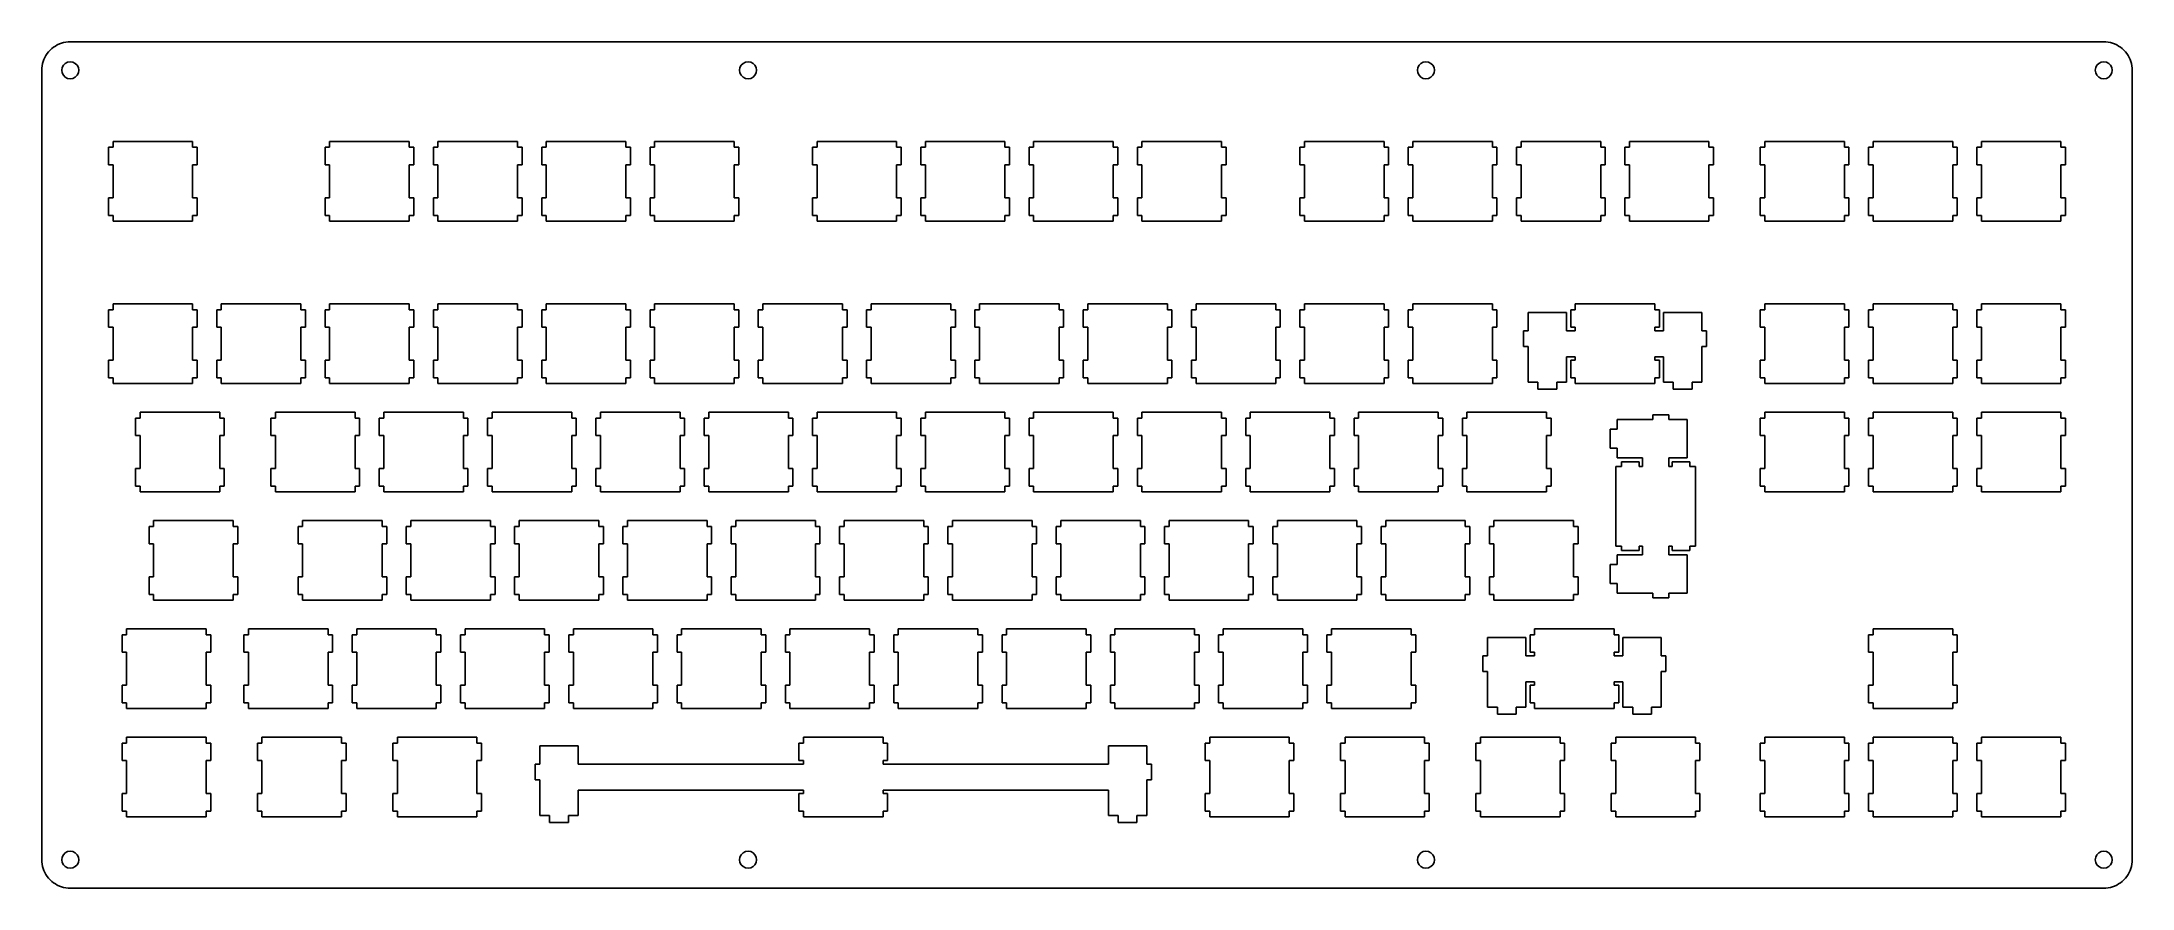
# Model space of a CAD drawing. Extents: x 0 to 368, y 0 to 149.
import ezdxf

# ---------------------------------------------------------------- set-up
doc = ezdxf.new("R2010")
doc.units = 0
doc.layers.get('0').update_dxf_attribs({"linetype": 'CONTINUOUS'})

msp = doc.modelspace()

# ---------------------------------------------------------------- linework, layer by layer
at = {"color": 0}
for p, q in [((0.83096, 146.743), (1.05006, 147.068)), ((1.05006, 147.068), (1.2926, 147.377)), ((1.2926, 147.377), (1.55994, 147.665)), ((1.55994, 147.665), (1.84795, 147.932)), ((1.84795, 147.932), (2.15663, 148.175)), ((2.15663, 148.175), (2.48185, 148.394)), ((2.48185, 148.394), (2.82498, 148.586)), ((2.82498, 148.586), (3.18189, 148.749)), ((3.18189, 148.749), (3.54983, 148.886)), ((3.54983, 148.886), (3.9274, 148.992)), ((3.9274, 148.992), (4.3119, 149.068)), ((4.3119, 149.068), (4.70186, 149.115)), ((4.70186, 149.115), (5.09598, 149.13)), ((5.09598, 149.13), (362.758, 149.13)), ((362.758, 149.13), (363.149, 149.115)), ((363.149, 149.115), (363.541, 149.068)), ((363.541, 149.068), (363.926, 148.992)), ((363.926, 148.992), (364.303, 148.886)), ((364.303, 148.886), (364.67, 148.749)), ((364.67, 148.749), (365.03, 148.586)), ((365.03, 148.586), (365.372, 148.394)), ((365.372, 148.394), (365.696, 148.175)), ((365.696, 148.175), (366.007, 147.932)), ((366.007, 147.932), (366.296, 147.665)), ((366.296, 147.665), (366.561, 147.377)), ((366.561, 147.377), (366.804, 147.068)), ((366.804, 147.068), (367.023, 146.743)), ((0.09508, 144.129), (0.11024, 144.523)), ((0.09508, 5.30408), (0.09508, 144.129)), ((0.11024, 144.523), (0.1571, 144.913)), ((0.1571, 144.913), (0.23289, 145.298)), ((0.23289, 145.298), (0.339, 145.675)), ((0.339, 145.675), (0.47542, 146.043)), ((0.47542, 146.043), (0.63941, 146.4)), ((0.63941, 146.4), (0.83096, 146.743)), ((3.66832, 144.593), (3.59392, 144.129)), ((3.59392, 144.129), (3.66832, 143.666)), ((3.88193, 145.011), (3.66832, 144.593)), ((3.66832, 143.666), (3.88193, 143.249)), ((4.21404, 145.343), (3.88193, 145.011)), ((4.63158, 145.557), (4.21404, 145.343)), ((5.0946, 145.63), (4.63158, 145.557)), ((5.559, 145.557), (5.0946, 145.63)), ((5.97655, 145.343), (5.559, 145.557)), ((6.30865, 145.011), (5.97655, 145.343)), ((6.52089, 144.593), (6.30865, 145.011)), ((6.30865, 143.249), (6.52089, 143.666)), ((6.59391, 144.129), (6.52089, 144.593)), ((6.52089, 143.666), (6.59391, 144.129)), ((122.889, 144.593), (122.816, 144.129)), ((122.816, 144.129), (122.889, 143.666)), ((123.103, 145.011), (122.889, 144.593)), ((122.889, 143.666), (123.103, 143.249)), ((123.435, 145.343), (123.103, 145.011)), ((123.853, 145.557), (123.435, 145.343)), ((124.317, 145.63), (123.853, 145.557)), ((124.78, 145.557), (124.317, 145.63)), ((125.198, 145.343), (124.78, 145.557)), ((125.53, 145.011), (125.198, 145.343)), ((125.741, 144.593), (125.53, 145.011)), ((125.53, 143.249), (125.741, 143.666)), ((125.816, 144.129), (125.741, 144.593)), ((125.741, 143.666), (125.816, 144.129)), ((242.11, 144.593), (242.037, 144.129)), ((242.037, 144.129), (242.11, 143.666)), ((242.324, 145.011), (242.11, 144.593)), ((242.11, 143.666), (242.324, 143.249)), ((242.656, 145.343), (242.324, 145.011)), ((243.073, 145.557), (242.656, 145.343)), ((243.538, 145.63), (243.073, 145.557)), ((244.001, 145.557), (243.538, 145.63)), ((244.42, 145.343), (244.001, 145.557)), ((244.751, 145.011), (244.42, 145.343)), ((244.963, 144.593), (244.751, 145.011)), ((244.751, 143.249), (244.963, 143.666)), ((245.037, 144.129), (244.963, 144.593)), ((244.963, 143.666), (245.037, 144.129)), ((361.333, 144.593), (361.259, 144.129)), ((361.259, 144.129), (361.333, 143.666)), ((361.544, 145.011), (361.333, 144.593)), ((361.333, 143.666), (361.544, 143.249)), ((361.876, 145.343), (361.544, 145.011)), ((362.296, 145.557), (361.876, 145.343)), ((362.758, 145.63), (362.296, 145.557)), ((363.224, 145.557), (362.758, 145.63)), ((363.64, 145.343), (363.224, 145.557)), ((363.971, 145.011), (363.64, 145.343)), ((364.187, 144.593), (363.971, 145.011)), ((363.971, 143.249), (364.187, 143.666)), ((364.257, 144.129), (364.187, 144.593)), ((364.187, 143.666), (364.257, 144.129)), ((367.023, 146.743), (367.213, 146.4)), ((367.213, 146.4), (367.379, 146.043)), ((367.379, 146.043), (367.513, 145.675)), ((367.513, 145.675), (367.619, 145.298)), ((367.619, 145.298), (367.697, 144.913)), ((367.697, 144.913), (367.743, 144.523)), ((367.743, 144.523), (367.757, 144.129)), ((367.757, 144.129), (367.757, 5.30408)), ((3.88193, 143.249), (4.21404, 142.916)), ((4.21404, 142.916), (4.63158, 142.704)), ((4.63158, 142.704), (5.0946, 142.63)), ((5.0946, 142.63), (5.559, 142.704)), ((5.559, 142.704), (5.97655, 142.916)), ((5.97655, 142.916), (6.30865, 143.249)), ((123.103, 143.249), (123.435, 142.916)), ((123.435, 142.916), (123.853, 142.704)), ((123.853, 142.704), (124.317, 142.63)), ((124.317, 142.63), (124.78, 142.704)), ((124.78, 142.704), (125.198, 142.916)), ((125.198, 142.916), (125.53, 143.249)), ((242.324, 143.249), (242.656, 142.916)), ((242.656, 142.916), (243.073, 142.704)), ((243.073, 142.704), (243.538, 142.63)), ((243.538, 142.63), (244.001, 142.704)), ((244.001, 142.704), (244.42, 142.916)), ((244.42, 142.916), (244.751, 143.249)), ((361.544, 143.249), (361.876, 142.916)), ((361.876, 142.916), (362.296, 142.704)), ((362.296, 142.704), (362.758, 142.63)), ((362.758, 142.63), (363.224, 142.704)), ((363.224, 142.704), (363.64, 142.916)), ((363.64, 142.916), (363.971, 143.249)), ((12.6201, 130.605), (11.8194, 130.605)), ((11.8194, 130.605), (11.8194, 127.504)), ((12.6201, 131.604), (12.6201, 130.605)), ((26.6209, 131.604), (12.6201, 131.604)), ((26.6209, 130.605), (26.6209, 131.604)), ((27.4188, 130.605), (26.6209, 130.605)), ((27.4188, 127.504), (27.4188, 130.605)), ((50.7199, 130.605), (49.9209, 130.605)), ((49.9209, 130.605), (49.9209, 127.504)), ((50.7199, 131.604), (50.7199, 130.605)), ((64.721, 131.604), (50.7199, 131.604)), ((64.721, 130.605), (64.721, 131.604)), ((65.5204, 130.605), (64.721, 130.605)), ((65.5204, 127.504), (65.5204, 130.605)), ((69.7699, 130.605), (68.9709, 130.605)), ((68.9709, 130.605), (68.9709, 127.504)), ((69.7699, 131.604), (69.7699, 130.605)), ((83.771, 131.604), (69.7699, 131.604)), ((83.771, 130.605), (83.771, 131.604)), ((84.5704, 130.605), (83.771, 130.605)), ((84.5704, 127.504), (84.5704, 130.605)), ((88.8199, 130.605), (88.0209, 130.605)), ((88.0209, 130.605), (88.0209, 127.504)), ((88.8199, 131.604), (88.8199, 130.605)), ((102.821, 131.604), (88.8199, 131.604)), ((102.821, 130.605), (102.821, 131.604)), ((103.619, 130.605), (102.821, 130.605)), ((103.619, 127.504), (103.619, 130.605)), ((107.87, 130.605), (107.071, 130.605)), ((107.071, 130.605), (107.071, 127.504)), ((107.87, 131.604), (107.87, 130.605)), ((121.87, 131.604), (107.87, 131.604)), ((121.87, 130.605), (121.87, 131.604)), ((122.669, 130.605), (121.87, 130.605)), ((122.669, 127.504), (122.669, 130.605)), ((136.445, 130.605), (135.644, 130.605)), ((135.644, 130.605), (135.644, 127.504)), ((136.445, 131.604), (136.445, 130.605)), ((150.446, 131.604), (136.445, 131.604)), ((150.446, 130.605), (150.446, 131.604)), ((151.245, 130.605), (150.446, 130.605)), ((151.245, 127.504), (151.245, 130.605)), ((155.495, 130.605), (154.696, 130.605)), ((154.696, 130.605), (154.696, 127.504)), ((155.495, 131.604), (155.495, 130.605)), ((169.496, 131.604), (155.495, 131.604)), ((169.496, 130.605), (169.496, 131.604)), ((170.295, 130.605), (169.496, 130.605)), ((170.295, 127.504), (170.295, 130.605)), ((174.545, 130.605), (173.746, 130.605)), ((173.746, 130.605), (173.746, 127.504)), ((174.545, 131.604), (174.545, 130.605)), ((188.546, 131.604), (174.545, 131.604)), ((188.546, 130.605), (188.546, 131.604)), ((189.345, 130.605), (188.546, 130.605)), ((189.345, 127.504), (189.345, 130.605)), ((193.595, 130.605), (192.796, 130.605)), ((192.796, 130.605), (192.796, 127.504)), ((193.595, 131.604), (193.595, 130.605)), ((207.596, 131.604), (193.595, 131.604)), ((207.596, 130.605), (207.596, 131.604)), ((208.395, 130.605), (207.596, 130.605)), ((208.395, 127.504), (208.395, 130.605)), ((222.17, 130.605), (221.371, 130.605)), ((221.371, 130.605), (221.371, 127.504)), ((222.17, 131.604), (222.17, 130.605)), ((236.171, 131.604), (222.17, 131.604)), ((236.171, 130.605), (236.171, 131.604)), ((236.97, 130.605), (236.171, 130.605)), ((236.97, 127.504), (236.97, 130.605)), ((241.22, 130.605), (240.421, 130.605)), ((240.421, 130.605), (240.421, 127.504)), ((241.22, 131.604), (241.22, 130.605)), ((255.221, 131.604), (241.22, 131.604)), ((255.221, 130.605), (255.221, 131.604)), ((256.02, 130.605), (255.221, 130.605)), ((256.02, 127.504), (256.02, 130.605)), ((260.27, 130.605), (259.471, 130.605)), ((259.471, 130.605), (259.471, 127.504)), ((260.27, 131.604), (260.27, 130.605)), ((274.271, 131.604), (260.27, 131.604)), ((274.271, 130.605), (274.271, 131.604)), ((275.07, 130.605), (274.271, 130.605)), ((275.07, 127.504), (275.07, 130.605)), ((279.32, 130.605), (278.521, 130.605)), ((278.521, 130.605), (278.521, 127.504)), ((279.32, 131.604), (279.32, 130.605)), ((293.321, 131.604), (279.32, 131.604)), ((293.321, 130.605), (293.321, 131.604)), ((294.12, 130.605), (293.321, 130.605)), ((294.12, 127.504), (294.12, 130.605)), ((303.132, 130.605), (302.332, 130.605)), ((302.332, 130.605), (302.332, 127.504)), ((303.132, 131.604), (303.132, 130.605)), ((317.132, 131.604), (303.132, 131.604)), ((317.132, 130.605), (317.132, 131.604)), ((317.933, 130.605), (317.132, 130.605)), ((317.933, 127.504), (317.933, 130.605)), ((322.182, 130.605), (321.382, 130.605)), ((321.382, 130.605), (321.382, 127.504)), ((322.182, 131.604), (322.182, 130.605)), ((336.182, 131.604), (322.182, 131.604)), ((336.182, 130.605), (336.182, 131.604)), ((336.983, 130.605), (336.182, 130.605)), ((336.983, 127.504), (336.983, 130.605)), ((341.232, 130.605), (340.432, 130.605)), ((340.432, 130.605), (340.432, 127.504)), ((341.232, 131.604), (341.232, 130.605)), ((355.233, 131.604), (341.232, 131.604)), ((355.233, 130.605), (355.233, 131.604)), ((356.034, 130.605), (355.233, 130.605)), ((356.034, 127.504), (356.034, 130.605)), ((11.8194, 127.504), (12.6201, 127.504)), ((12.6201, 127.504), (12.6201, 121.706)), ((26.6209, 121.706), (26.6209, 127.504)), ((26.6209, 127.504), (27.4188, 127.504)), ((49.9209, 127.504), (50.7199, 127.504)), ((50.7199, 127.504), (50.7199, 121.706)), ((64.721, 121.706), (64.721, 127.504)), ((64.721, 127.504), (65.5204, 127.504)), ((68.9709, 127.504), (69.7699, 127.504)), ((69.7699, 127.504), (69.7699, 121.706)), ((83.771, 121.706), (83.771, 127.504)), ((83.771, 127.504), (84.5704, 127.504)), ((88.0209, 127.504), (88.8199, 127.504)), ((88.8199, 127.504), (88.8199, 121.706)), ((102.821, 121.706), (102.821, 127.504)), ((102.821, 127.504), (103.619, 127.504)), ((107.071, 127.504), (107.87, 127.504)), ((107.87, 127.504), (107.87, 121.706)), ((121.87, 121.706), (121.87, 127.504)), ((121.87, 127.504), (122.669, 127.504)), ((135.644, 127.504), (136.445, 127.504)), ((136.445, 127.504), (136.445, 121.706)), ((150.446, 121.706), (150.446, 127.504)), ((150.446, 127.504), (151.245, 127.504)), ((154.696, 127.504), (155.495, 127.504)), ((155.495, 127.504), (155.495, 121.706)), ((169.496, 121.706), (169.496, 127.504)), ((169.496, 127.504), (170.295, 127.504)), ((173.746, 127.504), (174.545, 127.504)), ((174.545, 127.504), (174.545, 121.706)), ((188.546, 121.706), (188.546, 127.504)), ((188.546, 127.504), (189.345, 127.504)), ((192.796, 127.504), (193.595, 127.504)), ((193.595, 127.504), (193.595, 121.706)), ((207.596, 121.706), (207.596, 127.504)), ((207.596, 127.504), (208.395, 127.504)), ((221.371, 127.504), (222.17, 127.504)), ((222.17, 127.504), (222.17, 121.706)), ((236.171, 121.706), (236.171, 127.504)), ((236.171, 127.504), (236.97, 127.504)), ((240.421, 127.504), (241.22, 127.504)), ((241.22, 127.504), (241.22, 121.706)), ((255.221, 121.706), (255.221, 127.504)), ((255.221, 127.504), (256.02, 127.504)), ((259.471, 127.504), (260.27, 127.504)), ((260.27, 127.504), (260.27, 121.706)), ((274.271, 121.706), (274.271, 127.504)), ((274.271, 127.504), (275.07, 127.504)), ((278.521, 127.504), (279.32, 127.504)), ((279.32, 127.504), (279.32, 121.706)), ((293.321, 121.706), (293.321, 127.504)), ((293.321, 127.504), (294.12, 127.504)), ((302.332, 127.504), (303.132, 127.504)), ((303.132, 127.504), (303.132, 121.706)), ((317.132, 121.706), (317.132, 127.504)), ((317.132, 127.504), (317.933, 127.504)), ((321.382, 127.504), (322.182, 127.504)), ((322.182, 127.504), (322.182, 121.706)), ((336.182, 121.706), (336.182, 127.504)), ((336.182, 127.504), (336.983, 127.504)), ((340.432, 127.504), (341.232, 127.504)), ((341.232, 127.504), (341.232, 121.706)), ((355.233, 121.706), (355.233, 127.504)), ((355.233, 127.504), (356.034, 127.504)), ((12.6201, 121.706), (11.8194, 121.706)), ((11.8194, 121.706), (11.8194, 118.605)), ((27.4188, 121.706), (26.6209, 121.706)), ((27.4188, 118.605), (27.4188, 121.706)), ((50.7199, 121.706), (49.9209, 121.706)), ((49.9209, 121.706), (49.9209, 118.605)), ((65.5204, 121.706), (64.721, 121.706)), ((65.5204, 118.605), (65.5204, 121.706)), ((69.7699, 121.706), (68.9709, 121.706)), ((68.9709, 121.706), (68.9709, 118.605)), ((84.5704, 121.706), (83.771, 121.706)), ((84.5704, 118.605), (84.5704, 121.706)), ((88.8199, 121.706), (88.0209, 121.706)), ((88.0209, 121.706), (88.0209, 118.605)), ((103.619, 121.706), (102.821, 121.706)), ((103.619, 118.605), (103.619, 121.706)), ((107.87, 121.706), (107.071, 121.706)), ((107.071, 121.706), (107.071, 118.605)), ((122.669, 121.706), (121.87, 121.706)), ((122.669, 118.605), (122.669, 121.706)), ((136.445, 121.706), (135.644, 121.706)), ((135.644, 121.706), (135.644, 118.605)), ((151.245, 121.706), (150.446, 121.706)), ((151.245, 118.605), (151.245, 121.706)), ((155.495, 121.706), (154.696, 121.706)), ((154.696, 121.706), (154.696, 118.605)), ((170.295, 121.706), (169.496, 121.706)), ((170.295, 118.605), (170.295, 121.706)), ((174.545, 121.706), (173.746, 121.706)), ((173.746, 121.706), (173.746, 118.605)), ((189.345, 121.706), (188.546, 121.706)), ((189.345, 118.605), (189.345, 121.706)), ((193.595, 121.706), (192.796, 121.706)), ((192.796, 121.706), (192.796, 118.605)), ((208.395, 121.706), (207.596, 121.706)), ((208.395, 118.605), (208.395, 121.706)), ((222.17, 121.706), (221.371, 121.706)), ((221.371, 121.706), (221.371, 118.605)), ((236.97, 121.706), (236.171, 121.706)), ((236.97, 118.605), (236.97, 121.706)), ((241.22, 121.706), (240.421, 121.706)), ((240.421, 121.706), (240.421, 118.605)), ((256.02, 121.706), (255.221, 121.706)), ((256.02, 118.605), (256.02, 121.706)), ((260.27, 121.706), (259.471, 121.706)), ((259.471, 121.706), (259.471, 118.605)), ((275.07, 121.706), (274.271, 121.706)), ((275.07, 118.605), (275.07, 121.706)), ((279.32, 121.706), (278.521, 121.706)), ((278.521, 121.706), (278.521, 118.605)), ((294.12, 121.706), (293.321, 121.706)), ((294.12, 118.605), (294.12, 121.706)), ((303.132, 121.706), (302.332, 121.706)), ((302.332, 121.706), (302.332, 118.605)), ((317.933, 121.706), (317.132, 121.706)), ((317.933, 118.605), (317.933, 121.706)), ((322.182, 121.706), (321.382, 121.706)), ((321.382, 121.706), (321.382, 118.605)), ((336.983, 121.706), (336.182, 121.706)), ((336.983, 118.605), (336.983, 121.706)), ((341.232, 121.706), (340.432, 121.706)), ((340.432, 121.706), (340.432, 118.605)), ((356.034, 121.706), (355.233, 121.706)), ((356.034, 118.605), (356.034, 121.706)), ((11.8194, 118.605), (12.6201, 118.605)), ((12.6201, 118.605), (12.6201, 117.604)), ((26.6209, 117.604), (26.6209, 118.605)), ((26.6209, 118.605), (27.4188, 118.605)), ((49.9209, 118.605), (50.7199, 118.605)), ((50.7199, 118.605), (50.7199, 117.604)), ((64.721, 117.604), (64.721, 118.605)), ((64.721, 118.605), (65.5204, 118.605)), ((68.9709, 118.605), (69.7699, 118.605)), ((69.7699, 118.605), (69.7699, 117.604)), ((83.771, 117.604), (83.771, 118.605)), ((83.771, 118.605), (84.5704, 118.605)), ((88.0209, 118.605), (88.8199, 118.605)), ((88.8199, 118.605), (88.8199, 117.604)), ((102.821, 117.604), (102.821, 118.605)), ((102.821, 118.605), (103.619, 118.605)), ((107.071, 118.605), (107.87, 118.605)), ((107.87, 118.605), (107.87, 117.604)), ((121.87, 117.604), (121.87, 118.605)), ((121.87, 118.605), (122.669, 118.605)), ((135.644, 118.605), (136.445, 118.605)), ((136.445, 118.605), (136.445, 117.604)), ((150.446, 117.604), (150.446, 118.605)), ((150.446, 118.605), (151.245, 118.605)), ((154.696, 118.605), (155.495, 118.605)), ((155.495, 118.605), (155.495, 117.604)), ((169.496, 117.604), (169.496, 118.605)), ((169.496, 118.605), (170.295, 118.605)), ((173.746, 118.605), (174.545, 118.605)), ((174.545, 118.605), (174.545, 117.604)), ((188.546, 117.604), (188.546, 118.605)), ((188.546, 118.605), (189.345, 118.605)), ((192.796, 118.605), (193.595, 118.605)), ((193.595, 118.605), (193.595, 117.604)), ((207.596, 117.604), (207.596, 118.605)), ((207.596, 118.605), (208.395, 118.605)), ((221.371, 118.605), (222.17, 118.605)), ((222.17, 118.605), (222.17, 117.604)), ((236.171, 117.604), (236.171, 118.605)), ((236.171, 118.605), (236.97, 118.605)), ((240.421, 118.605), (241.22, 118.605)), ((241.22, 118.605), (241.22, 117.604)), ((255.221, 117.604), (255.221, 118.605)), ((255.221, 118.605), (256.02, 118.605)), ((259.471, 118.605), (260.27, 118.605)), ((260.27, 118.605), (260.27, 117.604)), ((274.271, 117.604), (274.271, 118.605)), ((274.271, 118.605), (275.07, 118.605)), ((278.521, 118.605), (279.32, 118.605)), ((279.32, 118.605), (279.32, 117.604)), ((293.321, 117.604), (293.321, 118.605)), ((293.321, 118.605), (294.12, 118.605)), ((302.332, 118.605), (303.132, 118.605)), ((303.132, 118.605), (303.132, 117.604)), ((317.132, 117.604), (317.132, 118.605)), ((317.132, 118.605), (317.933, 118.605)), ((321.382, 118.605), (322.182, 118.605)), ((322.182, 118.605), (322.182, 117.604)), ((336.182, 117.604), (336.182, 118.605)), ((336.182, 118.605), (336.983, 118.605)), ((340.432, 118.605), (341.232, 118.605)), ((341.232, 118.605), (341.232, 117.604)), ((355.233, 117.604), (355.233, 118.605)), ((355.233, 118.605), (356.034, 118.605)), ((12.6201, 117.604), (26.6209, 117.604)), ((50.7199, 117.604), (64.721, 117.604)), ((69.7699, 117.604), (83.771, 117.604)), ((88.8199, 117.604), (102.821, 117.604)), ((107.87, 117.604), (121.87, 117.604)), ((136.445, 117.604), (150.446, 117.604)), ((155.495, 117.604), (169.496, 117.604)), ((174.545, 117.604), (188.546, 117.604)), ((193.595, 117.604), (207.596, 117.604)), ((222.17, 117.604), (236.171, 117.604)), ((241.22, 117.604), (255.221, 117.604)), ((260.27, 117.604), (274.271, 117.604)), ((279.32, 117.604), (293.321, 117.604)), ((303.132, 117.604), (317.132, 117.604)), ((322.182, 117.604), (336.182, 117.604)), ((341.232, 117.604), (355.233, 117.604)), ((12.6201, 103.029), (12.6201, 102.03)), ((26.6209, 103.029), (12.6201, 103.029)), ((26.6209, 102.03), (26.6209, 103.029)), ((31.6701, 103.029), (31.6701, 102.03)), ((45.671, 103.029), (31.6701, 103.029)), ((45.671, 102.03), (45.671, 103.029)), ((50.7199, 103.029), (50.7199, 102.03)), ((64.721, 103.029), (50.7199, 103.029)), ((64.721, 102.03), (64.721, 103.029)), ((69.7699, 103.029), (69.7699, 102.03)), ((83.771, 103.029), (69.7699, 103.029)), ((83.771, 102.03), (83.771, 103.029)), ((88.8199, 103.029), (88.8199, 102.03)), ((102.821, 103.029), (88.8199, 103.029)), ((102.821, 102.03), (102.821, 103.029)), ((107.87, 103.029), (107.87, 102.03)), ((121.87, 103.029), (107.87, 103.029)), ((121.87, 102.03), (121.87, 103.029)), ((126.92, 103.029), (126.92, 102.03)), ((140.921, 103.029), (126.92, 103.029)), ((140.921, 102.03), (140.921, 103.029)), ((145.97, 103.029), (145.97, 102.03)), ((159.971, 103.029), (145.97, 103.029)), ((159.971, 102.03), (159.971, 103.029)), ((165.02, 103.029), (165.02, 102.03)), ((179.021, 103.029), (165.02, 103.029)), ((179.021, 102.03), (179.021, 103.029)), ((184.07, 103.029), (184.07, 102.03)), ((198.071, 103.029), (184.07, 103.029)), ((198.071, 102.03), (198.071, 103.029)), ((203.12, 103.029), (203.12, 102.03)), ((217.121, 103.029), (203.12, 103.029)), ((217.121, 102.03), (217.121, 103.029)), ((222.17, 103.029), (222.17, 102.03)), ((236.171, 103.029), (222.17, 103.029)), ((236.171, 102.03), (236.171, 103.029)), ((241.22, 103.029), (241.22, 102.03)), ((255.221, 103.029), (241.22, 103.029)), ((255.221, 102.03), (255.221, 103.029)), ((269.795, 103.029), (269.795, 102.03)), ((283.796, 103.029), (269.795, 103.029)), ((283.796, 102.03), (283.796, 103.029)), ((303.132, 103.029), (303.132, 102.03)), ((317.132, 103.029), (303.132, 103.029)), ((317.132, 102.03), (317.132, 103.029)), ((322.182, 103.029), (322.182, 102.03)), ((336.182, 103.029), (322.182, 103.029)), ((336.182, 102.03), (336.182, 103.029)), ((341.232, 103.029), (341.232, 102.03)), ((355.233, 103.029), (341.232, 103.029)), ((355.233, 102.03), (355.233, 103.029)), ((12.6201, 102.03), (11.8194, 102.03)), ((11.8194, 102.03), (11.8194, 98.9295)), ((27.4188, 102.03), (26.6209, 102.03)), ((27.4188, 98.9295), (27.4188, 102.03)), ((31.6701, 102.03), (30.8708, 102.03)), ((30.8708, 102.03), (30.8708, 98.9295)), ((46.4704, 102.03), (45.671, 102.03)), ((46.4704, 98.9295), (46.4704, 102.03)), ((50.7199, 102.03), (49.9209, 102.03)), ((49.9209, 102.03), (49.9209, 98.9295)), ((65.5204, 102.03), (64.721, 102.03)), ((65.5204, 98.9295), (65.5204, 102.03)), ((69.7699, 102.03), (68.9709, 102.03)), ((68.9709, 102.03), (68.9709, 98.9295)), ((84.5704, 102.03), (83.771, 102.03)), ((84.5704, 98.9295), (84.5704, 102.03)), ((88.8199, 102.03), (88.0209, 102.03)), ((88.0209, 102.03), (88.0209, 98.9295)), ((103.619, 102.03), (102.821, 102.03)), ((103.619, 98.9295), (103.619, 102.03)), ((107.87, 102.03), (107.071, 102.03)), ((107.071, 102.03), (107.071, 98.9295)), ((122.669, 102.03), (121.87, 102.03)), ((122.669, 98.9295), (122.669, 102.03)), ((126.92, 102.03), (126.119, 102.03)), ((126.119, 102.03), (126.119, 98.9295)), ((141.72, 102.03), (140.921, 102.03)), ((141.72, 98.9295), (141.72, 102.03)), ((145.97, 102.03), (145.171, 102.03)), ((145.171, 102.03), (145.171, 98.9295)), ((160.77, 102.03), (159.971, 102.03)), ((160.77, 98.9295), (160.77, 102.03)), ((165.02, 102.03), (164.221, 102.03)), ((164.221, 102.03), (164.221, 98.9295)), ((179.82, 102.03), (179.021, 102.03)), ((179.82, 98.9295), (179.82, 102.03)), ((184.07, 102.03), (183.271, 102.03)), ((183.271, 102.03), (183.271, 98.9295)), ((198.87, 102.03), (198.071, 102.03)), ((198.87, 98.9295), (198.87, 102.03)), ((203.12, 102.03), (202.321, 102.03)), ((202.321, 102.03), (202.321, 98.9295)), ((217.92, 102.03), (217.121, 102.03)), ((217.92, 98.9295), (217.92, 102.03)), ((222.17, 102.03), (221.371, 102.03)), ((221.371, 102.03), (221.371, 98.9295)), ((236.97, 102.03), (236.171, 102.03)), ((236.97, 98.9295), (236.97, 102.03)), ((241.22, 102.03), (240.421, 102.03)), ((240.421, 102.03), (240.421, 98.9295)), ((256.02, 102.03), (255.221, 102.03)), ((256.02, 98.9295), (256.02, 102.03)), ((268.271, 101.56), (261.52, 101.56)), ((261.52, 101.56), (261.52, 98.3298)), ((268.271, 98.3298), (268.271, 101.56)), ((269.795, 102.03), (268.996, 102.03)), ((268.996, 102.03), (268.996, 98.9295)), ((284.595, 102.03), (283.796, 102.03)), ((284.595, 98.9295), (284.595, 102.03)), ((292.071, 101.56), (285.32, 101.56)), ((285.32, 101.56), (285.32, 98.3298)), ((292.071, 98.3298), (292.071, 101.56)), ((303.132, 102.03), (302.332, 102.03)), ((302.332, 102.03), (302.332, 98.9295)), ((317.933, 102.03), (317.132, 102.03)), ((317.933, 98.9295), (317.933, 102.03)), ((322.182, 102.03), (321.382, 102.03)), ((321.382, 102.03), (321.382, 98.9295)), ((336.983, 102.03), (336.182, 102.03)), ((336.983, 98.9295), (336.983, 102.03)), ((341.232, 102.03), (340.432, 102.03)), ((340.432, 102.03), (340.432, 98.9295)), ((356.034, 102.03), (355.233, 102.03)), ((356.034, 98.9295), (356.034, 102.03)), ((11.8194, 98.9295), (12.6201, 98.9295)), ((12.6201, 98.9295), (12.6201, 93.1291)), ((26.6209, 93.1291), (26.6209, 98.9295)), ((26.6209, 98.9295), (27.4188, 98.9295)), ((30.8708, 98.9295), (31.6701, 98.9295)), ((31.6701, 98.9295), (31.6701, 93.1291)), ((45.671, 93.1291), (45.671, 98.9295)), ((45.671, 98.9295), (46.4704, 98.9295)), ((49.9209, 98.9295), (50.7199, 98.9295)), ((50.7199, 98.9295), (50.7199, 93.1291)), ((64.721, 93.1291), (64.721, 98.9295)), ((64.721, 98.9295), (65.5204, 98.9295)), ((68.9709, 98.9295), (69.7699, 98.9295)), ((69.7699, 98.9295), (69.7699, 93.1291)), ((83.771, 93.1291), (83.771, 98.9295)), ((83.771, 98.9295), (84.5704, 98.9295)), ((88.0209, 98.9295), (88.8199, 98.9295)), ((88.8199, 98.9295), (88.8199, 93.1291)), ((102.821, 93.1291), (102.821, 98.9295)), ((102.821, 98.9295), (103.619, 98.9295)), ((107.071, 98.9295), (107.87, 98.9295)), ((107.87, 98.9295), (107.87, 93.1291)), ((121.87, 93.1291), (121.87, 98.9295)), ((121.87, 98.9295), (122.669, 98.9295)), ((126.119, 98.9295), (126.92, 98.9295)), ((126.92, 98.9295), (126.92, 93.1291)), ((140.921, 93.1291), (140.921, 98.9295)), ((140.921, 98.9295), (141.72, 98.9295)), ((145.171, 98.9295), (145.97, 98.9295)), ((145.97, 98.9295), (145.97, 93.1291)), ((159.971, 93.1291), (159.971, 98.9295)), ((159.971, 98.9295), (160.77, 98.9295)), ((164.221, 98.9295), (165.02, 98.9295)), ((165.02, 98.9295), (165.02, 93.1291)), ((179.021, 93.1291), (179.021, 98.9295)), ((179.021, 98.9295), (179.82, 98.9295)), ((183.271, 98.9295), (184.07, 98.9295)), ((184.07, 98.9295), (184.07, 93.1291)), ((198.071, 93.1291), (198.071, 98.9295)), ((198.071, 98.9295), (198.87, 98.9295)), ((202.321, 98.9295), (203.12, 98.9295)), ((203.12, 98.9295), (203.12, 93.1291)), ((217.121, 93.1291), (217.121, 98.9295)), ((217.121, 98.9295), (217.92, 98.9295)), ((221.371, 98.9295), (222.17, 98.9295)), ((222.17, 98.9295), (222.17, 93.1291)), ((236.171, 93.1291), (236.171, 98.9295)), ((236.171, 98.9295), (236.97, 98.9295)), ((240.421, 98.9295), (241.22, 98.9295)), ((241.22, 98.9295), (241.22, 93.1291)), ((255.221, 93.1291), (255.221, 98.9295)), ((255.221, 98.9295), (256.02, 98.9295)), ((261.52, 98.3298), (260.696, 98.3298)), ((260.696, 98.3298), (260.696, 95.5298)), ((269.795, 98.3298), (268.271, 98.3298)), ((268.996, 98.9295), (269.795, 98.9295)), ((269.795, 98.9295), (269.795, 98.3298)), ((283.796, 98.3298), (283.796, 98.9295)), ((283.796, 98.9295), (284.595, 98.9295)), ((285.32, 98.3298), (283.796, 98.3298)), ((292.895, 98.3298), (292.071, 98.3298)), ((292.895, 95.5298), (292.895, 98.3298)), ((302.332, 98.9295), (303.132, 98.9295)), ((303.132, 98.9295), (303.132, 93.1291)), ((317.132, 93.1291), (317.132, 98.9295)), ((317.132, 98.9295), (317.933, 98.9295)), ((321.382, 98.9295), (322.182, 98.9295)), ((322.182, 98.9295), (322.182, 93.1291)), ((336.182, 93.1291), (336.182, 98.9295)), ((336.182, 98.9295), (336.983, 98.9295)), ((340.432, 98.9295), (341.232, 98.9295)), ((341.232, 98.9295), (341.232, 93.1291)), ((355.233, 93.1291), (355.233, 98.9295)), ((355.233, 98.9295), (356.034, 98.9295)), ((12.6201, 93.1291), (11.8194, 93.1291)), ((11.8194, 93.1291), (11.8194, 90.0299)), ((27.4188, 93.1291), (26.6209, 93.1291)), ((27.4188, 90.0299), (27.4188, 93.1291)), ((31.6701, 93.1291), (30.8708, 93.1291)), ((30.8708, 93.1291), (30.8708, 90.0299)), ((46.4704, 93.1291), (45.671, 93.1291)), ((46.4704, 90.0299), (46.4704, 93.1291)), ((50.7199, 93.1291), (49.9209, 93.1291)), ((49.9209, 93.1291), (49.9209, 90.0299)), ((65.5204, 93.1291), (64.721, 93.1291)), ((65.5204, 90.0299), (65.5204, 93.1291)), ((69.7699, 93.1291), (68.9709, 93.1291)), ((68.9709, 93.1291), (68.9709, 90.0299)), ((84.5704, 93.1291), (83.771, 93.1291)), ((84.5704, 90.0299), (84.5704, 93.1291)), ((88.8199, 93.1291), (88.0209, 93.1291)), ((88.0209, 93.1291), (88.0209, 90.0299)), ((103.619, 93.1291), (102.821, 93.1291)), ((103.619, 90.0299), (103.619, 93.1291)), ((107.87, 93.1291), (107.071, 93.1291)), ((107.071, 93.1291), (107.071, 90.0299)), ((122.669, 93.1291), (121.87, 93.1291)), ((122.669, 90.0299), (122.669, 93.1291)), ((126.92, 93.1291), (126.119, 93.1291)), ((126.119, 93.1291), (126.119, 90.0299)), ((141.72, 93.1291), (140.921, 93.1291)), ((141.72, 90.0299), (141.72, 93.1291)), ((145.97, 93.1291), (145.171, 93.1291)), ((145.171, 93.1291), (145.171, 90.0299)), ((160.77, 93.1291), (159.971, 93.1291)), ((160.77, 90.0299), (160.77, 93.1291)), ((165.02, 93.1291), (164.221, 93.1291)), ((164.221, 93.1291), (164.221, 90.0299)), ((179.82, 93.1291), (179.021, 93.1291)), ((179.82, 90.0299), (179.82, 93.1291)), ((184.07, 93.1291), (183.271, 93.1291)), ((183.271, 93.1291), (183.271, 90.0299)), ((198.87, 93.1291), (198.071, 93.1291)), ((198.87, 90.0299), (198.87, 93.1291)), ((203.12, 93.1291), (202.321, 93.1291)), ((202.321, 93.1291), (202.321, 90.0299)), ((217.92, 93.1291), (217.121, 93.1291)), ((217.92, 90.0299), (217.92, 93.1291)), ((222.17, 93.1291), (221.371, 93.1291)), ((221.371, 93.1291), (221.371, 90.0299)), ((236.97, 93.1291), (236.171, 93.1291)), ((236.97, 90.0299), (236.97, 93.1291)), ((241.22, 93.1291), (240.421, 93.1291)), ((240.421, 93.1291), (240.421, 90.0299)), ((256.02, 93.1291), (255.221, 93.1291)), ((256.02, 90.0299), (256.02, 93.1291)), ((260.696, 95.5298), (261.52, 95.5298)), ((261.52, 95.5298), (261.52, 89.2598)), ((268.271, 89.2598), (268.271, 93.7299)), ((268.271, 93.7299), (269.795, 93.7299)), ((269.795, 93.1291), (268.996, 93.1291)), ((268.996, 93.1291), (268.996, 90.0299)), ((269.795, 93.7299), (269.795, 93.1291)), ((283.796, 93.1291), (283.796, 93.7299)), ((283.796, 93.7299), (285.32, 93.7299)), ((284.595, 93.1291), (283.796, 93.1291)), ((284.595, 90.0299), (284.595, 93.1291)), ((285.32, 93.7299), (285.32, 89.2598)), ((292.071, 89.2598), (292.071, 95.5298)), ((292.071, 95.5298), (292.895, 95.5298)), ((303.132, 93.1291), (302.332, 93.1291)), ((302.332, 93.1291), (302.332, 90.0299)), ((317.933, 93.1291), (317.132, 93.1291)), ((317.933, 90.0299), (317.933, 93.1291)), ((322.182, 93.1291), (321.382, 93.1291)), ((321.382, 93.1291), (321.382, 90.0299)), ((336.983, 93.1291), (336.182, 93.1291)), ((336.983, 90.0299), (336.983, 93.1291)), ((341.232, 93.1291), (340.432, 93.1291)), ((340.432, 93.1291), (340.432, 90.0299)), ((356.034, 93.1291), (355.233, 93.1291)), ((356.034, 90.0299), (356.034, 93.1291)), ((11.8194, 90.0299), (12.6201, 90.0299)), ((12.6201, 90.0299), (12.6201, 89.0309)), ((12.6201, 89.0309), (26.6209, 89.0309)), ((26.6209, 89.0309), (26.6209, 90.0299)), ((26.6209, 90.0299), (27.4188, 90.0299)), ((30.8708, 90.0299), (31.6701, 90.0299)), ((31.6701, 90.0299), (31.6701, 89.0309)), ((31.6701, 89.0309), (45.671, 89.0309)), ((45.671, 89.0309), (45.671, 90.0299)), ((45.671, 90.0299), (46.4704, 90.0299)), ((49.9209, 90.0299), (50.7199, 90.0299)), ((50.7199, 90.0299), (50.7199, 89.0309)), ((50.7199, 89.0309), (64.721, 89.0309)), ((64.721, 89.0309), (64.721, 90.0299)), ((64.721, 90.0299), (65.5204, 90.0299)), ((68.9709, 90.0299), (69.7699, 90.0299)), ((69.7699, 90.0299), (69.7699, 89.0309)), ((69.7699, 89.0309), (83.771, 89.0309)), ((83.771, 89.0309), (83.771, 90.0299)), ((83.771, 90.0299), (84.5704, 90.0299)), ((88.0209, 90.0299), (88.8199, 90.0299)), ((88.8199, 90.0299), (88.8199, 89.0309)), ((88.8199, 89.0309), (102.821, 89.0309)), ((102.821, 89.0309), (102.821, 90.0299)), ((102.821, 90.0299), (103.619, 90.0299)), ((107.071, 90.0299), (107.87, 90.0299)), ((107.87, 90.0299), (107.87, 89.0309)), ((107.87, 89.0309), (121.87, 89.0309)), ((121.87, 89.0309), (121.87, 90.0299)), ((121.87, 90.0299), (122.669, 90.0299)), ((126.119, 90.0299), (126.92, 90.0299)), ((126.92, 90.0299), (126.92, 89.0309)), ((126.92, 89.0309), (140.921, 89.0309)), ((140.921, 89.0309), (140.921, 90.0299)), ((140.921, 90.0299), (141.72, 90.0299)), ((145.171, 90.0299), (145.97, 90.0299)), ((145.97, 90.0299), (145.97, 89.0309)), ((145.97, 89.0309), (159.971, 89.0309)), ((159.971, 89.0309), (159.971, 90.0299)), ((159.971, 90.0299), (160.77, 90.0299)), ((164.221, 90.0299), (165.02, 90.0299)), ((165.02, 90.0299), (165.02, 89.0309)), ((165.02, 89.0309), (179.021, 89.0309)), ((179.021, 89.0309), (179.021, 90.0299)), ((179.021, 90.0299), (179.82, 90.0299)), ((183.271, 90.0299), (184.07, 90.0299)), ((184.07, 90.0299), (184.07, 89.0309)), ((184.07, 89.0309), (198.071, 89.0309)), ((198.071, 89.0309), (198.071, 90.0299)), ((198.071, 90.0299), (198.87, 90.0299)), ((202.321, 90.0299), (203.12, 90.0299)), ((203.12, 90.0299), (203.12, 89.0309)), ((203.12, 89.0309), (217.121, 89.0309)), ((217.121, 89.0309), (217.121, 90.0299)), ((217.121, 90.0299), (217.92, 90.0299)), ((221.371, 90.0299), (222.17, 90.0299)), ((222.17, 90.0299), (222.17, 89.0309)), ((222.17, 89.0309), (236.171, 89.0309)), ((236.171, 89.0309), (236.171, 90.0299)), ((236.171, 90.0299), (236.97, 90.0299)), ((240.421, 90.0299), (241.22, 90.0299)), ((241.22, 90.0299), (241.22, 89.0309)), ((241.22, 89.0309), (255.221, 89.0309)), ((255.221, 89.0309), (255.221, 90.0299)), ((255.221, 90.0299), (256.02, 90.0299)), ((261.52, 89.2598), (263.245, 89.2598)), ((263.245, 89.2598), (263.245, 88.0593)), ((266.546, 88.0593), (266.546, 89.2598)), ((266.546, 89.2598), (268.271, 89.2598)), ((268.996, 90.0299), (269.795, 90.0299)), ((269.795, 90.0299), (269.795, 89.0309)), ((269.795, 89.0309), (283.796, 89.0309)), ((283.796, 89.0309), (283.796, 90.0299)), ((283.796, 90.0299), (284.595, 90.0299)), ((285.32, 89.2598), (287.045, 89.2598)), ((287.045, 89.2598), (287.045, 88.0593)), ((290.346, 88.0593), (290.346, 89.2598)), ((290.346, 89.2598), (292.071, 89.2598)), ((302.332, 90.0299), (303.132, 90.0299)), ((303.132, 90.0299), (303.132, 89.0309)), ((303.132, 89.0309), (317.132, 89.0309)), ((317.132, 89.0309), (317.132, 90.0299)), ((317.132, 90.0299), (317.933, 90.0299)), ((321.382, 90.0299), (322.182, 90.0299)), ((322.182, 90.0299), (322.182, 89.0309)), ((322.182, 89.0309), (336.182, 89.0309)), ((336.182, 89.0309), (336.182, 90.0299)), ((336.182, 90.0299), (336.983, 90.0299)), ((340.432, 90.0299), (341.232, 90.0299)), ((341.232, 90.0299), (341.232, 89.0309)), ((341.232, 89.0309), (355.233, 89.0309)), ((355.233, 89.0309), (355.233, 90.0299)), ((355.233, 90.0299), (356.034, 90.0299)), ((263.245, 88.0593), (266.546, 88.0593)), ((287.045, 88.0593), (290.346, 88.0593)), ((17.3826, 82.98), (16.5819, 82.98)), ((16.5819, 82.98), (16.5819, 79.8795)), ((17.3826, 83.9791), (17.3826, 82.98)), ((31.3821, 83.9791), (17.3826, 83.9791)), ((31.3821, 82.98), (31.3821, 83.9791)), ((32.1827, 82.98), (31.3821, 82.98)), ((32.1827, 79.8795), (32.1827, 82.98)), ((41.1949, 82.98), (40.3959, 82.98)), ((40.3959, 82.98), (40.3959, 79.8795)), ((41.1949, 83.9791), (41.1949, 82.98)), ((55.196, 83.9791), (41.1949, 83.9791)), ((55.196, 82.98), (55.196, 83.9791)), ((55.9954, 82.98), (55.196, 82.98)), ((55.9954, 79.8795), (55.9954, 82.98)), ((60.2449, 82.98), (59.4445, 82.98)), ((59.4445, 82.98), (59.4445, 79.8795)), ((60.2449, 83.9791), (60.2449, 82.98)), ((74.246, 83.9791), (60.2449, 83.9791)), ((74.246, 82.98), (74.246, 83.9791)), ((75.0454, 82.98), (74.246, 82.98)), ((75.0454, 79.8795), (75.0454, 82.98)), ((79.2949, 82.98), (78.4959, 82.98)), ((78.4959, 82.98), (78.4959, 79.8795)), ((79.2949, 83.9791), (79.2949, 82.98)), ((93.296, 83.9791), (79.2949, 83.9791)), ((93.296, 82.98), (93.296, 83.9791)), ((94.0954, 82.98), (93.296, 82.98)), ((94.0954, 79.8795), (94.0954, 82.98)), ((98.3449, 82.98), (97.5459, 82.98)), ((97.5459, 82.98), (97.5459, 79.8795)), ((98.3449, 83.9791), (98.3449, 82.98)), ((112.346, 83.9791), (98.3449, 83.9791)), ((112.346, 82.98), (112.346, 83.9791)), ((113.145, 82.98), (112.346, 82.98)), ((113.145, 79.8795), (113.145, 82.98)), ((117.395, 82.98), (116.596, 82.98)), ((116.596, 82.98), (116.596, 79.8795)), ((117.395, 83.9791), (117.395, 82.98)), ((131.396, 83.9791), (117.395, 83.9791)), ((131.396, 82.98), (131.396, 83.9791)), ((132.195, 82.98), (131.396, 82.98)), ((132.195, 79.8795), (132.195, 82.98)), ((136.445, 82.98), (135.646, 82.98)), ((135.646, 82.98), (135.646, 79.8795)), ((136.445, 83.9791), (136.445, 82.98)), ((150.446, 83.9791), (136.445, 83.9791)), ((150.446, 82.98), (150.446, 83.9791)), ((151.245, 82.98), (150.446, 82.98)), ((151.245, 79.8795), (151.245, 82.98)), ((155.495, 82.98), (154.696, 82.98)), ((154.696, 82.98), (154.696, 79.8795)), ((155.495, 83.9791), (155.495, 82.98)), ((169.496, 83.9791), (155.495, 83.9791)), ((169.496, 82.98), (169.496, 83.9791)), ((170.295, 82.98), (169.496, 82.98)), ((170.295, 79.8795), (170.295, 82.98)), ((174.545, 82.98), (173.746, 82.98)), ((173.746, 82.98), (173.746, 79.8795)), ((174.545, 83.9791), (174.545, 82.98)), ((188.546, 83.9791), (174.545, 83.9791)), ((188.546, 82.98), (188.546, 83.9791)), ((189.345, 82.98), (188.546, 82.98)), ((189.345, 79.8795), (189.345, 82.98)), ((193.595, 82.98), (192.796, 82.98)), ((192.796, 82.98), (192.796, 79.8795)), ((193.595, 83.9791), (193.595, 82.98)), ((207.596, 83.9791), (193.595, 83.9791)), ((207.596, 82.98), (207.596, 83.9791)), ((208.395, 82.98), (207.596, 82.98)), ((208.395, 79.8795), (208.395, 82.98)), ((212.645, 82.98), (211.846, 82.98)), ((211.846, 82.98), (211.846, 79.8795)), ((212.645, 83.9791), (212.645, 82.98)), ((226.646, 83.9791), (212.645, 83.9791)), ((226.646, 82.98), (226.646, 83.9791)), ((227.445, 82.98), (226.646, 82.98)), ((227.445, 79.8795), (227.445, 82.98)), ((231.695, 82.98), (230.896, 82.98)), ((230.896, 82.98), (230.896, 79.8795)), ((231.695, 83.9791), (231.695, 82.98)), ((245.696, 83.9791), (231.695, 83.9791)), ((245.696, 82.98), (245.696, 83.9791)), ((246.495, 82.98), (245.696, 82.98)), ((246.495, 79.8795), (246.495, 82.98)), ((250.745, 82.98), (249.946, 82.98)), ((249.946, 82.98), (249.946, 79.8795)), ((250.745, 83.9791), (250.745, 82.98)), ((264.746, 83.9791), (250.745, 83.9791)), ((264.746, 82.98), (264.746, 83.9791)), ((265.545, 82.98), (264.746, 82.98)), ((265.545, 79.8795), (265.545, 82.98)), ((277.169, 81.0038), (275.969, 81.0038)), ((275.969, 81.0038), (275.969, 77.705)), ((283.439, 82.7292), (277.169, 82.7292)), ((277.169, 82.7292), (277.169, 81.0038)), ((283.439, 83.5547), (283.439, 82.7292)), ((286.238, 83.5547), (283.439, 83.5547)), ((286.238, 82.7292), (286.238, 83.5547)), ((289.468, 82.7292), (286.238, 82.7292)), ((289.468, 75.9795), (289.468, 82.7292)), ((303.132, 82.98), (302.332, 82.98)), ((302.332, 82.98), (302.332, 79.8795)), ((303.132, 83.9791), (303.132, 82.98)), ((317.132, 83.9791), (303.132, 83.9791)), ((317.132, 82.98), (317.132, 83.9791)), ((317.933, 82.98), (317.132, 82.98)), ((317.933, 79.8795), (317.933, 82.98)), ((322.182, 82.98), (321.382, 82.98)), ((321.382, 82.98), (321.382, 79.8795)), ((322.182, 83.9791), (322.182, 82.98)), ((336.182, 83.9791), (322.182, 83.9791)), ((336.182, 82.98), (336.182, 83.9791)), ((336.983, 82.98), (336.182, 82.98)), ((336.983, 79.8795), (336.983, 82.98)), ((341.232, 82.98), (340.432, 82.98)), ((340.432, 82.98), (340.432, 79.8795)), ((341.232, 83.9791), (341.232, 82.98)), ((355.233, 83.9791), (341.232, 83.9791)), ((355.233, 82.98), (355.233, 83.9791)), ((356.034, 82.98), (355.233, 82.98)), ((356.034, 79.8795), (356.034, 82.98)), ((16.5819, 79.8795), (17.3826, 79.8795)), ((17.3826, 79.8795), (17.3826, 74.0791)), ((31.3821, 74.0791), (31.3821, 79.8795)), ((31.3821, 79.8795), (32.1827, 79.8795)), ((40.3959, 79.8795), (41.1949, 79.8795)), ((41.1949, 79.8795), (41.1949, 74.0791)), ((55.196, 74.0791), (55.196, 79.8795)), ((55.196, 79.8795), (55.9954, 79.8795)), ((59.4445, 79.8795), (60.2449, 79.8795)), ((60.2449, 79.8795), (60.2449, 74.0791)), ((74.246, 74.0791), (74.246, 79.8795)), ((74.246, 79.8795), (75.0454, 79.8795)), ((78.4959, 79.8795), (79.2949, 79.8795)), ((79.2949, 79.8795), (79.2949, 74.0791)), ((93.296, 74.0791), (93.296, 79.8795)), ((93.296, 79.8795), (94.0954, 79.8795)), ((97.5459, 79.8795), (98.3449, 79.8795)), ((98.3449, 79.8795), (98.3449, 74.0791)), ((112.346, 74.0791), (112.346, 79.8795)), ((112.346, 79.8795), (113.145, 79.8795)), ((116.596, 79.8795), (117.395, 79.8795)), ((117.395, 79.8795), (117.395, 74.0791)), ((131.396, 74.0791), (131.396, 79.8795)), ((131.396, 79.8795), (132.195, 79.8795)), ((135.646, 79.8795), (136.445, 79.8795)), ((136.445, 79.8795), (136.445, 74.0791)), ((150.446, 74.0791), (150.446, 79.8795)), ((150.446, 79.8795), (151.245, 79.8795)), ((154.696, 79.8795), (155.495, 79.8795)), ((155.495, 79.8795), (155.495, 74.0791)), ((169.496, 74.0791), (169.496, 79.8795)), ((169.496, 79.8795), (170.295, 79.8795)), ((173.746, 79.8795), (174.545, 79.8795)), ((174.545, 79.8795), (174.545, 74.0791)), ((188.546, 74.0791), (188.546, 79.8795)), ((188.546, 79.8795), (189.345, 79.8795)), ((192.796, 79.8795), (193.595, 79.8795)), ((193.595, 79.8795), (193.595, 74.0791)), ((207.596, 74.0791), (207.596, 79.8795)), ((207.596, 79.8795), (208.395, 79.8795)), ((211.846, 79.8795), (212.645, 79.8795)), ((212.645, 79.8795), (212.645, 74.0791)), ((226.646, 74.0791), (226.646, 79.8795)), ((226.646, 79.8795), (227.445, 79.8795)), ((230.896, 79.8795), (231.695, 79.8795)), ((231.695, 79.8795), (231.695, 74.0791)), ((245.696, 74.0791), (245.696, 79.8795)), ((245.696, 79.8795), (246.495, 79.8795)), ((249.946, 79.8795), (250.745, 79.8795)), ((250.745, 79.8795), (250.745, 74.0791)), ((264.746, 74.0791), (264.746, 79.8795)), ((264.746, 79.8795), (265.545, 79.8795)), ((275.969, 77.705), (277.169, 77.705)), ((277.169, 77.705), (277.169, 75.9795)), ((302.332, 79.8795), (303.132, 79.8795)), ((303.132, 79.8795), (303.132, 74.0791)), ((317.132, 74.0791), (317.132, 79.8795)), ((317.132, 79.8795), (317.933, 79.8795)), ((321.382, 79.8795), (322.182, 79.8795)), ((322.182, 79.8795), (322.182, 74.0791)), ((336.182, 74.0791), (336.182, 79.8795)), ((336.182, 79.8795), (336.983, 79.8795)), ((340.432, 79.8795), (341.232, 79.8795)), ((341.232, 79.8795), (341.232, 74.0791)), ((355.233, 74.0791), (355.233, 79.8795)), ((355.233, 79.8795), (356.034, 79.8795)), ((17.3826, 74.0791), (16.5819, 74.0791)), ((16.5819, 74.0791), (16.5819, 70.9799)), ((32.1827, 74.0791), (31.3821, 74.0791)), ((32.1827, 70.9799), (32.1827, 74.0791)), ((41.1949, 74.0791), (40.3959, 74.0791)), ((40.3959, 74.0791), (40.3959, 70.9799)), ((55.9954, 74.0791), (55.196, 74.0791)), ((55.9954, 70.9799), (55.9954, 74.0791)), ((60.2449, 74.0791), (59.4445, 74.0791)), ((59.4445, 74.0791), (59.4445, 70.9799)), ((75.0454, 74.0791), (74.246, 74.0791)), ((75.0454, 70.9799), (75.0454, 74.0791)), ((79.2949, 74.0791), (78.4959, 74.0791)), ((78.4959, 74.0791), (78.4959, 70.9799)), ((94.0954, 74.0791), (93.296, 74.0791)), ((94.0954, 70.9799), (94.0954, 74.0791)), ((98.3449, 74.0791), (97.5459, 74.0791)), ((97.5459, 74.0791), (97.5459, 70.9799)), ((113.145, 74.0791), (112.346, 74.0791)), ((113.145, 70.9799), (113.145, 74.0791)), ((117.395, 74.0791), (116.596, 74.0791)), ((116.596, 74.0791), (116.596, 70.9799)), ((132.195, 74.0791), (131.396, 74.0791)), ((132.195, 70.9799), (132.195, 74.0791)), ((136.445, 74.0791), (135.646, 74.0791)), ((135.646, 74.0791), (135.646, 70.9799)), ((151.245, 74.0791), (150.446, 74.0791)), ((151.245, 70.9799), (151.245, 74.0791)), ((155.495, 74.0791), (154.696, 74.0791)), ((154.696, 74.0791), (154.696, 70.9799)), ((170.295, 74.0791), (169.496, 74.0791)), ((170.295, 70.9799), (170.295, 74.0791)), ((174.545, 74.0791), (173.746, 74.0791)), ((173.746, 74.0791), (173.746, 70.9799)), ((189.345, 74.0791), (188.546, 74.0791)), ((189.345, 70.9799), (189.345, 74.0791)), ((193.595, 74.0791), (192.796, 74.0791)), ((192.796, 74.0791), (192.796, 70.9799)), ((208.395, 74.0791), (207.596, 74.0791)), ((208.395, 70.9799), (208.395, 74.0791)), ((212.645, 74.0791), (211.846, 74.0791)), ((211.846, 74.0791), (211.846, 70.9799)), ((227.445, 74.0791), (226.646, 74.0791)), ((227.445, 70.9799), (227.445, 74.0791)), ((231.695, 74.0791), (230.896, 74.0791)), ((230.896, 74.0791), (230.896, 70.9799)), ((246.495, 74.0791), (245.696, 74.0791)), ((246.495, 70.9799), (246.495, 74.0791)), ((250.745, 74.0791), (249.946, 74.0791)), ((249.946, 74.0791), (249.946, 70.9799)), ((265.545, 74.0791), (264.746, 74.0791)), ((265.545, 70.9799), (265.545, 74.0791)), ((277.938, 74.4541), (276.939, 74.4541)), ((276.939, 74.4541), (276.939, 60.4545)), ((277.169, 75.9795), (281.638, 75.9795)), ((281.039, 75.2546), (277.938, 75.2546)), ((277.938, 75.2546), (277.938, 74.4541)), ((281.039, 74.4541), (281.039, 75.2546)), ((281.638, 74.4541), (281.039, 74.4541)), ((281.638, 75.9795), (281.638, 74.4541)), ((286.238, 74.4541), (286.238, 75.9795)), ((286.238, 75.9795), (289.468, 75.9795)), ((286.839, 74.4541), (286.238, 74.4541)), ((289.938, 75.2546), (286.839, 75.2546)), ((286.839, 75.2546), (286.839, 74.4541)), ((289.938, 74.4541), (289.938, 75.2546)), ((290.938, 74.4541), (289.938, 74.4541)), ((290.938, 60.4545), (290.938, 74.4541)), ((303.132, 74.0791), (302.332, 74.0791)), ((302.332, 74.0791), (302.332, 70.9799)), ((317.933, 74.0791), (317.132, 74.0791)), ((317.933, 70.9799), (317.933, 74.0791)), ((322.182, 74.0791), (321.382, 74.0791)), ((321.382, 74.0791), (321.382, 70.9799)), ((336.983, 74.0791), (336.182, 74.0791)), ((336.983, 70.9799), (336.983, 74.0791)), ((341.232, 74.0791), (340.432, 74.0791)), ((340.432, 74.0791), (340.432, 70.9799)), ((356.034, 74.0791), (355.233, 74.0791)), ((356.034, 70.9799), (356.034, 74.0791)), ((16.5819, 70.9799), (17.3826, 70.9799)), ((17.3826, 70.9799), (17.3826, 69.9795)), ((17.3826, 69.9795), (31.3821, 69.9795)), ((31.3821, 69.9795), (31.3821, 70.9799)), ((31.3821, 70.9799), (32.1827, 70.9799)), ((40.3959, 70.9799), (41.1949, 70.9799)), ((41.1949, 70.9799), (41.1949, 69.9795)), ((41.1949, 69.9795), (55.196, 69.9795)), ((55.196, 69.9795), (55.196, 70.9799)), ((55.196, 70.9799), (55.9954, 70.9799)), ((59.4445, 70.9799), (60.2449, 70.9799)), ((60.2449, 70.9799), (60.2449, 69.9795)), ((60.2449, 69.9795), (74.246, 69.9795)), ((74.246, 69.9795), (74.246, 70.9799)), ((74.246, 70.9799), (75.0454, 70.9799)), ((78.4959, 70.9799), (79.2949, 70.9799)), ((79.2949, 70.9799), (79.2949, 69.9795)), ((79.2949, 69.9795), (93.296, 69.9795)), ((93.296, 69.9795), (93.296, 70.9799)), ((93.296, 70.9799), (94.0954, 70.9799)), ((97.5459, 70.9799), (98.3449, 70.9799)), ((98.3449, 70.9799), (98.3449, 69.9795)), ((98.3449, 69.9795), (112.346, 69.9795)), ((112.346, 69.9795), (112.346, 70.9799)), ((112.346, 70.9799), (113.145, 70.9799)), ((116.596, 70.9799), (117.395, 70.9799)), ((117.395, 70.9799), (117.395, 69.9795)), ((117.395, 69.9795), (131.396, 69.9795)), ((131.396, 69.9795), (131.396, 70.9799)), ((131.396, 70.9799), (132.195, 70.9799)), ((135.646, 70.9799), (136.445, 70.9799)), ((136.445, 70.9799), (136.445, 69.9795)), ((136.445, 69.9795), (150.446, 69.9795)), ((150.446, 69.9795), (150.446, 70.9799)), ((150.446, 70.9799), (151.245, 70.9799)), ((154.696, 70.9799), (155.495, 70.9799)), ((155.495, 70.9799), (155.495, 69.9795)), ((155.495, 69.9795), (169.496, 69.9795)), ((169.496, 69.9795), (169.496, 70.9799)), ((169.496, 70.9799), (170.295, 70.9799)), ((173.746, 70.9799), (174.545, 70.9799)), ((174.545, 70.9799), (174.545, 69.9795)), ((174.545, 69.9795), (188.546, 69.9795)), ((188.546, 69.9795), (188.546, 70.9799)), ((188.546, 70.9799), (189.345, 70.9799)), ((192.796, 70.9799), (193.595, 70.9799)), ((193.595, 70.9799), (193.595, 69.9795)), ((193.595, 69.9795), (207.596, 69.9795)), ((207.596, 69.9795), (207.596, 70.9799)), ((207.596, 70.9799), (208.395, 70.9799)), ((211.846, 70.9799), (212.645, 70.9799)), ((212.645, 70.9799), (212.645, 69.9795)), ((212.645, 69.9795), (226.646, 69.9795)), ((226.646, 69.9795), (226.646, 70.9799)), ((226.646, 70.9799), (227.445, 70.9799)), ((230.896, 70.9799), (231.695, 70.9799)), ((231.695, 70.9799), (231.695, 69.9795)), ((231.695, 69.9795), (245.696, 69.9795)), ((245.696, 69.9795), (245.696, 70.9799)), ((245.696, 70.9799), (246.495, 70.9799)), ((249.946, 70.9799), (250.745, 70.9799)), ((250.745, 70.9799), (250.745, 69.9795)), ((250.745, 69.9795), (264.746, 69.9795)), ((264.746, 69.9795), (264.746, 70.9799)), ((264.746, 70.9799), (265.545, 70.9799)), ((302.332, 70.9799), (303.132, 70.9799)), ((303.132, 70.9799), (303.132, 69.9795)), ((303.132, 69.9795), (317.132, 69.9795)), ((317.132, 69.9795), (317.132, 70.9799)), ((317.132, 70.9799), (317.933, 70.9799)), ((321.382, 70.9799), (322.182, 70.9799)), ((322.182, 70.9799), (322.182, 69.9795)), ((322.182, 69.9795), (336.182, 69.9795)), ((336.182, 69.9795), (336.182, 70.9799)), ((336.182, 70.9799), (336.983, 70.9799)), ((340.432, 70.9799), (341.232, 70.9799)), ((341.232, 70.9799), (341.232, 69.9795)), ((341.232, 69.9795), (355.233, 69.9795)), ((355.233, 69.9795), (355.233, 70.9799)), ((355.233, 70.9799), (356.034, 70.9799)), ((19.7638, 63.93), (18.9632, 63.93)), ((18.9632, 63.93), (18.9632, 60.8295)), ((19.7638, 64.9291), (19.7638, 63.93)), ((33.7633, 64.9291), (19.7638, 64.9291)), ((33.7633, 63.93), (33.7633, 64.9291)), ((34.564, 63.93), (33.7633, 63.93)), ((34.564, 60.8295), (34.564, 63.93)), ((45.9574, 63.93), (45.157, 63.93)), ((45.157, 63.93), (45.157, 60.8295)), ((45.9574, 64.9291), (45.9574, 63.93)), ((59.9571, 64.9291), (45.9574, 64.9291)), ((59.9571, 63.93), (59.9571, 64.9291)), ((60.7579, 63.93), (59.9571, 63.93)), ((60.7579, 60.8295), (60.7579, 63.93)), ((65.0074, 63.93), (64.207, 63.93)), ((64.207, 63.93), (64.207, 60.8295)), ((65.0074, 64.9291), (65.0074, 63.93)), ((79.0071, 64.9291), (65.0074, 64.9291)), ((79.0071, 63.93), (79.0071, 64.9291)), ((79.8079, 63.93), (79.0071, 63.93)), ((79.8079, 60.8295), (79.8079, 63.93)), ((84.0574, 63.93), (83.257, 63.93)), ((83.257, 63.93), (83.257, 60.8295)), ((84.0574, 64.9291), (84.0574, 63.93)), ((98.0571, 64.9291), (84.0574, 64.9291)), ((98.0571, 63.93), (98.0571, 64.9291)), ((98.8579, 63.93), (98.0571, 63.93)), ((98.8579, 60.8295), (98.8579, 63.93)), ((103.107, 63.93), (102.307, 63.93)), ((102.307, 63.93), (102.307, 60.8295)), ((103.107, 64.9291), (103.107, 63.93)), ((117.107, 64.9291), (103.107, 64.9291)), ((117.107, 63.93), (117.107, 64.9291)), ((117.908, 63.93), (117.107, 63.93)), ((117.908, 60.8295), (117.908, 63.93)), ((122.157, 63.93), (121.357, 63.93)), ((121.357, 63.93), (121.357, 60.8295)), ((122.157, 64.9291), (122.157, 63.93)), ((136.157, 64.9291), (122.157, 64.9291)), ((136.157, 63.93), (136.157, 64.9291)), ((136.958, 63.93), (136.157, 63.93)), ((136.958, 60.8295), (136.958, 63.93)), ((141.207, 63.93), (140.407, 63.93)), ((140.407, 63.93), (140.407, 60.8295)), ((141.207, 64.9291), (141.207, 63.93)), ((155.207, 64.9291), (141.207, 64.9291)), ((155.207, 63.93), (155.207, 64.9291)), ((156.008, 63.93), (155.207, 63.93)), ((156.008, 60.8295), (156.008, 63.93)), ((160.257, 63.93), (159.457, 63.93)), ((159.457, 63.93), (159.457, 60.8295)), ((160.257, 64.9291), (160.257, 63.93)), ((174.257, 64.9291), (160.257, 64.9291)), ((174.257, 63.93), (174.257, 64.9291)), ((175.058, 63.93), (174.257, 63.93)), ((175.058, 60.8295), (175.058, 63.93)), ((179.307, 63.93), (178.507, 63.93)), ((178.507, 63.93), (178.507, 60.8295)), ((179.307, 64.9291), (179.307, 63.93)), ((193.307, 64.9291), (179.307, 64.9291)), ((193.307, 63.93), (193.307, 64.9291)), ((194.108, 63.93), (193.307, 63.93)), ((194.108, 60.8295), (194.108, 63.93)), ((198.357, 63.93), (197.557, 63.93)), ((197.557, 63.93), (197.557, 60.8295)), ((198.357, 64.9291), (198.357, 63.93)), ((212.357, 64.9291), (198.357, 64.9291)), ((212.357, 63.93), (212.357, 64.9291)), ((213.158, 63.93), (212.357, 63.93)), ((213.158, 60.8295), (213.158, 63.93)), ((217.407, 63.93), (216.607, 63.93)), ((216.607, 63.93), (216.607, 60.8295)), ((217.407, 64.9291), (217.407, 63.93)), ((231.407, 64.9291), (217.407, 64.9291)), ((231.407, 63.93), (231.407, 64.9291)), ((232.208, 63.93), (231.407, 63.93)), ((232.208, 60.8295), (232.208, 63.93)), ((236.457, 63.93), (235.657, 63.93)), ((235.657, 63.93), (235.657, 60.8295)), ((236.457, 64.9291), (236.457, 63.93)), ((250.457, 64.9291), (236.457, 64.9291)), ((250.457, 63.93), (250.457, 64.9291)), ((251.256, 63.93), (250.457, 63.93)), ((251.256, 60.8295), (251.256, 63.93)), ((255.506, 63.93), (254.707, 63.93)), ((254.707, 63.93), (254.707, 60.8295)), ((255.506, 64.9291), (255.506, 63.93)), ((269.507, 64.9291), (255.506, 64.9291)), ((269.507, 63.93), (269.507, 64.9291)), ((270.308, 63.93), (269.507, 63.93)), ((270.308, 60.8295), (270.308, 63.93)), ((18.9632, 60.8295), (19.7638, 60.8295)), ((19.7638, 60.8295), (19.7638, 55.0291)), ((33.7633, 55.0291), (33.7633, 60.8295)), ((33.7633, 60.8295), (34.564, 60.8295)), ((45.157, 60.8295), (45.9574, 60.8295)), ((45.9574, 60.8295), (45.9574, 55.0291)), ((59.9571, 55.0291), (59.9571, 60.8295)), ((59.9571, 60.8295), (60.7579, 60.8295)), ((64.207, 60.8295), (65.0074, 60.8295)), ((65.0074, 60.8295), (65.0074, 55.0291)), ((79.0071, 55.0291), (79.0071, 60.8295)), ((79.0071, 60.8295), (79.8079, 60.8295)), ((83.257, 60.8295), (84.0574, 60.8295)), ((84.0574, 60.8295), (84.0574, 55.0291)), ((98.0571, 55.0291), (98.0571, 60.8295)), ((98.0571, 60.8295), (98.8579, 60.8295)), ((102.307, 60.8295), (103.107, 60.8295)), ((103.107, 60.8295), (103.107, 55.0291)), ((117.107, 55.0291), (117.107, 60.8295)), ((117.107, 60.8295), (117.908, 60.8295)), ((121.357, 60.8295), (122.157, 60.8295)), ((122.157, 60.8295), (122.157, 55.0291)), ((136.157, 55.0291), (136.157, 60.8295)), ((136.157, 60.8295), (136.958, 60.8295)), ((140.407, 60.8295), (141.207, 60.8295)), ((141.207, 60.8295), (141.207, 55.0291)), ((155.207, 55.0291), (155.207, 60.8295)), ((155.207, 60.8295), (156.008, 60.8295)), ((159.457, 60.8295), (160.257, 60.8295)), ((160.257, 60.8295), (160.257, 55.0291)), ((174.257, 55.0291), (174.257, 60.8295)), ((174.257, 60.8295), (175.058, 60.8295)), ((178.507, 60.8295), (179.307, 60.8295)), ((179.307, 60.8295), (179.307, 55.0291)), ((193.307, 55.0291), (193.307, 60.8295)), ((193.307, 60.8295), (194.108, 60.8295)), ((197.557, 60.8295), (198.357, 60.8295)), ((198.357, 60.8295), (198.357, 55.0291)), ((212.357, 55.0291), (212.357, 60.8295)), ((212.357, 60.8295), (213.158, 60.8295)), ((216.607, 60.8295), (217.407, 60.8295)), ((217.407, 60.8295), (217.407, 55.0291)), ((231.407, 55.0291), (231.407, 60.8295)), ((231.407, 60.8295), (232.208, 60.8295)), ((235.657, 60.8295), (236.457, 60.8295)), ((236.457, 60.8295), (236.457, 55.0291)), ((250.457, 55.0291), (250.457, 60.8295)), ((250.457, 60.8295), (251.256, 60.8295)), ((254.707, 60.8295), (255.506, 60.8295)), ((255.506, 60.8295), (255.506, 55.0291)), ((269.507, 55.0291), (269.507, 60.8295)), ((269.507, 60.8295), (270.308, 60.8295)), ((276.939, 60.4545), (277.938, 60.4545)), ((281.638, 58.9291), (277.169, 58.9291)), ((277.169, 58.9291), (277.169, 57.205)), ((277.938, 60.4545), (277.938, 59.654)), ((277.938, 59.654), (281.039, 59.654)), ((281.039, 59.654), (281.039, 60.4545)), ((281.039, 60.4545), (281.638, 60.4545)), ((281.638, 60.4545), (281.638, 58.9291)), ((286.238, 58.9291), (286.238, 60.4545)), ((286.238, 60.4545), (286.839, 60.4545)), ((289.468, 58.9291), (286.238, 58.9291)), ((286.839, 60.4545), (286.839, 59.654)), ((286.839, 59.654), (289.938, 59.654)), ((289.468, 52.1794), (289.468, 58.9291)), ((289.938, 59.654), (289.938, 60.4545)), ((289.938, 60.4545), (290.938, 60.4545)), ((277.169, 57.205), (275.969, 57.205)), ((275.969, 57.205), (275.969, 53.9048)), ((19.7638, 55.0291), (18.9632, 55.0291)), ((18.9632, 55.0291), (18.9632, 51.9299)), ((18.9632, 51.9299), (19.7638, 51.9299)), ((19.7638, 51.9299), (19.7638, 50.9295)), ((34.564, 55.0291), (33.7633, 55.0291)), ((33.7633, 50.9295), (33.7633, 51.9299)), ((33.7633, 51.9299), (34.564, 51.9299)), ((34.564, 51.9299), (34.564, 55.0291)), ((45.9574, 55.0291), (45.157, 55.0291)), ((45.157, 55.0291), (45.157, 51.9299)), ((45.157, 51.9299), (45.9574, 51.9299)), ((45.9574, 51.9299), (45.9574, 50.9295)), ((60.7579, 55.0291), (59.9571, 55.0291)), ((59.9571, 50.9295), (59.9571, 51.9299)), ((59.9571, 51.9299), (60.7579, 51.9299)), ((60.7579, 51.9299), (60.7579, 55.0291)), ((65.0074, 55.0291), (64.207, 55.0291)), ((64.207, 55.0291), (64.207, 51.9299)), ((64.207, 51.9299), (65.0074, 51.9299)), ((65.0074, 51.9299), (65.0074, 50.9295)), ((79.8079, 55.0291), (79.0071, 55.0291)), ((79.0071, 50.9295), (79.0071, 51.9299)), ((79.0071, 51.9299), (79.8079, 51.9299)), ((79.8079, 51.9299), (79.8079, 55.0291)), ((84.0574, 55.0291), (83.257, 55.0291)), ((83.257, 55.0291), (83.257, 51.9299)), ((83.257, 51.9299), (84.0574, 51.9299)), ((84.0574, 51.9299), (84.0574, 50.9295)), ((98.8579, 55.0291), (98.0571, 55.0291)), ((98.0571, 50.9295), (98.0571, 51.9299)), ((98.0571, 51.9299), (98.8579, 51.9299)), ((98.8579, 51.9299), (98.8579, 55.0291)), ((103.107, 55.0291), (102.307, 55.0291)), ((102.307, 55.0291), (102.307, 51.9299)), ((102.307, 51.9299), (103.107, 51.9299)), ((103.107, 51.9299), (103.107, 50.9295)), ((117.908, 55.0291), (117.107, 55.0291)), ((117.107, 50.9295), (117.107, 51.9299)), ((117.107, 51.9299), (117.908, 51.9299)), ((117.908, 51.9299), (117.908, 55.0291)), ((122.157, 55.0291), (121.357, 55.0291)), ((121.357, 55.0291), (121.357, 51.9299)), ((121.357, 51.9299), (122.157, 51.9299)), ((122.157, 51.9299), (122.157, 50.9295)), ((136.958, 55.0291), (136.157, 55.0291)), ((136.157, 50.9295), (136.157, 51.9299)), ((136.157, 51.9299), (136.958, 51.9299)), ((136.958, 51.9299), (136.958, 55.0291)), ((141.207, 55.0291), (140.407, 55.0291)), ((140.407, 55.0291), (140.407, 51.9299)), ((140.407, 51.9299), (141.207, 51.9299)), ((141.207, 51.9299), (141.207, 50.9295)), ((156.008, 55.0291), (155.207, 55.0291)), ((155.207, 50.9295), (155.207, 51.9299)), ((155.207, 51.9299), (156.008, 51.9299)), ((156.008, 51.9299), (156.008, 55.0291)), ((160.257, 55.0291), (159.457, 55.0291)), ((159.457, 55.0291), (159.457, 51.9299)), ((159.457, 51.9299), (160.257, 51.9299)), ((160.257, 51.9299), (160.257, 50.9295)), ((175.058, 55.0291), (174.257, 55.0291)), ((174.257, 50.9295), (174.257, 51.9299)), ((174.257, 51.9299), (175.058, 51.9299)), ((175.058, 51.9299), (175.058, 55.0291)), ((179.307, 55.0291), (178.507, 55.0291)), ((178.507, 55.0291), (178.507, 51.9299)), ((178.507, 51.9299), (179.307, 51.9299)), ((179.307, 51.9299), (179.307, 50.9295)), ((194.108, 55.0291), (193.307, 55.0291)), ((193.307, 50.9295), (193.307, 51.9299)), ((193.307, 51.9299), (194.108, 51.9299)), ((194.108, 51.9299), (194.108, 55.0291)), ((198.357, 55.0291), (197.557, 55.0291)), ((197.557, 55.0291), (197.557, 51.9299)), ((197.557, 51.9299), (198.357, 51.9299)), ((198.357, 51.9299), (198.357, 50.9295)), ((213.158, 55.0291), (212.357, 55.0291)), ((212.357, 50.9295), (212.357, 51.9299)), ((212.357, 51.9299), (213.158, 51.9299)), ((213.158, 51.9299), (213.158, 55.0291)), ((217.407, 55.0291), (216.607, 55.0291)), ((216.607, 55.0291), (216.607, 51.9299)), ((216.607, 51.9299), (217.407, 51.9299)), ((217.407, 51.9299), (217.407, 50.9295)), ((232.208, 55.0291), (231.407, 55.0291)), ((231.407, 50.9295), (231.407, 51.9299)), ((231.407, 51.9299), (232.208, 51.9299)), ((232.208, 51.9299), (232.208, 55.0291)), ((236.457, 55.0291), (235.657, 55.0291)), ((235.657, 55.0291), (235.657, 51.9299)), ((235.657, 51.9299), (236.457, 51.9299)), ((236.457, 51.9299), (236.457, 50.9295)), ((251.256, 55.0291), (250.457, 55.0291)), ((250.457, 50.9295), (250.457, 51.9299)), ((250.457, 51.9299), (251.256, 51.9299)), ((251.256, 51.9299), (251.256, 55.0291)), ((255.506, 55.0291), (254.707, 55.0291)), ((254.707, 55.0291), (254.707, 51.9299)), ((254.707, 51.9299), (255.506, 51.9299)), ((255.506, 51.9299), (255.506, 50.9295)), ((270.308, 55.0291), (269.507, 55.0291)), ((269.507, 50.9295), (269.507, 51.9299)), ((269.507, 51.9299), (270.308, 51.9299)), ((270.308, 51.9299), (270.308, 55.0291)), ((275.969, 53.9048), (277.169, 53.9048)), ((277.169, 53.9048), (277.169, 52.1794)), ((277.169, 52.1794), (283.439, 52.1794)), ((283.439, 52.1794), (283.439, 51.3539)), ((286.238, 51.3539), (286.238, 52.1794)), ((286.238, 52.1794), (289.468, 52.1794)), ((19.7638, 50.9295), (33.7633, 50.9295)), ((45.9574, 50.9295), (59.9571, 50.9295)), ((65.0074, 50.9295), (79.0071, 50.9295)), ((84.0574, 50.9295), (98.0571, 50.9295)), ((103.107, 50.9295), (117.107, 50.9295)), ((122.157, 50.9295), (136.157, 50.9295)), ((141.207, 50.9295), (155.207, 50.9295)), ((160.257, 50.9295), (174.257, 50.9295)), ((179.307, 50.9295), (193.307, 50.9295)), ((198.357, 50.9295), (212.357, 50.9295)), ((217.407, 50.9295), (231.407, 50.9295)), ((236.457, 50.9295), (250.457, 50.9295)), ((255.506, 50.9295), (269.507, 50.9295)), ((283.439, 51.3539), (286.238, 51.3539)), ((15.0013, 44.88), (14.2021, 44.88)), ((14.2021, 44.88), (14.2021, 41.7795)), ((15.0013, 45.8791), (15.0013, 44.88)), ((29.0008, 45.8791), (15.0013, 45.8791)), ((29.0008, 44.88), (29.0008, 45.8791)), ((29.8015, 44.88), (29.0008, 44.88)), ((29.8015, 41.7795), (29.8015, 44.88)), ((36.4324, 44.88), (35.632, 44.88)), ((35.632, 44.88), (35.632, 41.7795)), ((36.4324, 45.8791), (36.4324, 44.88)), ((50.4321, 45.8791), (36.4324, 45.8791)), ((50.4321, 44.88), (50.4321, 45.8791)), ((51.2329, 44.88), (50.4321, 44.88)), ((51.2329, 41.7795), (51.2329, 44.88)), ((55.4824, 44.88), (54.682, 44.88)), ((54.682, 44.88), (54.682, 41.7795)), ((55.4824, 45.8791), (55.4824, 44.88)), ((69.4821, 45.8791), (55.4824, 45.8791)), ((69.4821, 44.88), (69.4821, 45.8791)), ((70.2829, 44.88), (69.4821, 44.88)), ((70.2829, 41.7795), (70.2829, 44.88)), ((74.5324, 44.88), (73.732, 44.88)), ((73.732, 44.88), (73.732, 41.7795)), ((74.5324, 45.8791), (74.5324, 44.88)), ((88.5321, 45.8791), (74.5324, 45.8791)), ((88.5321, 44.88), (88.5321, 45.8791)), ((89.3329, 44.88), (88.5321, 44.88)), ((89.3329, 41.7795), (89.3329, 44.88)), ((93.5824, 44.88), (92.782, 44.88)), ((92.782, 44.88), (92.782, 41.7795)), ((93.5824, 45.8791), (93.5824, 44.88)), ((107.582, 45.8791), (93.5824, 45.8791)), ((107.582, 44.88), (107.582, 45.8791)), ((108.383, 44.88), (107.582, 44.88)), ((108.383, 41.7795), (108.383, 44.88)), ((112.632, 44.88), (111.832, 44.88)), ((111.832, 44.88), (111.832, 41.7795)), ((112.632, 45.8791), (112.632, 44.88)), ((126.632, 45.8791), (112.632, 45.8791)), ((126.632, 44.88), (126.632, 45.8791)), ((127.433, 44.88), (126.632, 44.88)), ((127.433, 41.7795), (127.433, 44.88)), ((131.682, 44.88), (130.882, 44.88)), ((130.882, 44.88), (130.882, 41.7795)), ((131.682, 45.8791), (131.682, 44.88)), ((145.682, 45.8791), (131.682, 45.8791)), ((145.682, 44.88), (145.682, 45.8791)), ((146.483, 44.88), (145.682, 44.88)), ((146.483, 41.7795), (146.483, 44.88)), ((150.732, 44.88), (149.932, 44.88)), ((149.932, 44.88), (149.932, 41.7795)), ((150.732, 45.8791), (150.732, 44.88)), ((164.732, 45.8791), (150.732, 45.8791)), ((164.732, 44.88), (164.732, 45.8791)), ((165.533, 44.88), (164.732, 44.88)), ((165.533, 41.7795), (165.533, 44.88)), ((169.782, 44.88), (168.982, 44.88)), ((168.982, 44.88), (168.982, 41.7795)), ((169.782, 45.8791), (169.782, 44.88)), ((183.782, 45.8791), (169.782, 45.8791)), ((183.782, 44.88), (183.782, 45.8791)), ((184.583, 44.88), (183.782, 44.88)), ((184.583, 41.7795), (184.583, 44.88)), ((188.832, 44.88), (188.032, 44.88)), ((188.032, 44.88), (188.032, 41.7795)), ((188.832, 45.8791), (188.832, 44.88)), ((202.832, 45.8791), (188.832, 45.8791)), ((202.832, 44.88), (202.832, 45.8791)), ((203.633, 44.88), (202.832, 44.88)), ((203.633, 41.7795), (203.633, 44.88)), ((207.882, 44.88), (207.082, 44.88)), ((207.082, 44.88), (207.082, 41.7795)), ((207.882, 45.8791), (207.882, 44.88)), ((221.882, 45.8791), (207.882, 45.8791)), ((221.882, 44.88), (221.882, 45.8791)), ((222.683, 44.88), (221.882, 44.88)), ((222.683, 41.7795), (222.683, 44.88)), ((226.932, 44.88), (226.132, 44.88)), ((226.132, 44.88), (226.132, 41.7795)), ((226.932, 45.8791), (226.932, 44.88)), ((240.932, 45.8791), (226.932, 45.8791)), ((240.932, 44.88), (240.932, 45.8791)), ((241.733, 44.88), (240.932, 44.88)), ((241.733, 41.7795), (241.733, 44.88)), ((261.126, 44.4101), (254.376, 44.4101)), ((254.376, 44.4101), (254.376, 41.1798)), ((261.126, 41.1798), (261.126, 44.4101)), ((262.651, 44.88), (261.852, 44.88)), ((261.852, 44.88), (261.852, 41.7795)), ((262.651, 45.8791), (262.651, 44.88)), ((276.651, 45.8791), (262.651, 45.8791)), ((276.651, 44.88), (276.651, 45.8791)), ((277.452, 44.88), (276.651, 44.88)), ((277.452, 41.7795), (277.452, 44.88)), ((284.926, 44.4101), (278.176, 44.4101)), ((278.176, 44.4101), (278.176, 41.1798)), ((284.926, 41.1798), (284.926, 44.4101)), ((322.182, 44.88), (321.382, 44.88)), ((321.382, 44.88), (321.382, 41.7795)), ((322.182, 45.8791), (322.182, 44.88)), ((336.182, 45.8791), (322.182, 45.8791)), ((336.182, 44.88), (336.182, 45.8791)), ((336.983, 44.88), (336.182, 44.88)), ((336.983, 41.7795), (336.983, 44.88)), ((14.2021, 41.7795), (15.0013, 41.7795)), ((15.0013, 41.7795), (15.0013, 35.9791)), ((29.0008, 35.9791), (29.0008, 41.7795)), ((29.0008, 41.7795), (29.8015, 41.7795)), ((35.632, 41.7795), (36.4324, 41.7795)), ((36.4324, 41.7795), (36.4324, 35.9791)), ((50.4321, 35.9791), (50.4321, 41.7795)), ((50.4321, 41.7795), (51.2329, 41.7795)), ((54.682, 41.7795), (55.4824, 41.7795)), ((55.4824, 41.7795), (55.4824, 35.9791)), ((69.4821, 35.9791), (69.4821, 41.7795)), ((69.4821, 41.7795), (70.2829, 41.7795)), ((73.732, 41.7795), (74.5324, 41.7795)), ((74.5324, 41.7795), (74.5324, 35.9791)), ((88.5321, 35.9791), (88.5321, 41.7795)), ((88.5321, 41.7795), (89.3329, 41.7795)), ((92.782, 41.7795), (93.5824, 41.7795)), ((93.5824, 41.7795), (93.5824, 35.9791)), ((107.582, 35.9791), (107.582, 41.7795)), ((107.582, 41.7795), (108.383, 41.7795)), ((111.832, 41.7795), (112.632, 41.7795)), ((112.632, 41.7795), (112.632, 35.9791)), ((126.632, 35.9791), (126.632, 41.7795)), ((126.632, 41.7795), (127.433, 41.7795)), ((130.882, 41.7795), (131.682, 41.7795)), ((131.682, 41.7795), (131.682, 35.9791)), ((145.682, 35.9791), (145.682, 41.7795)), ((145.682, 41.7795), (146.483, 41.7795)), ((149.932, 41.7795), (150.732, 41.7795)), ((150.732, 41.7795), (150.732, 35.9791)), ((164.732, 35.9791), (164.732, 41.7795)), ((164.732, 41.7795), (165.533, 41.7795)), ((168.982, 41.7795), (169.782, 41.7795)), ((169.782, 41.7795), (169.782, 35.9791)), ((183.782, 35.9791), (183.782, 41.7795)), ((183.782, 41.7795), (184.583, 41.7795)), ((188.032, 41.7795), (188.832, 41.7795)), ((188.832, 41.7795), (188.832, 35.9791)), ((202.832, 35.9791), (202.832, 41.7795)), ((202.832, 41.7795), (203.633, 41.7795)), ((207.082, 41.7795), (207.882, 41.7795)), ((207.882, 41.7795), (207.882, 35.9791)), ((221.882, 35.9791), (221.882, 41.7795)), ((221.882, 41.7795), (222.683, 41.7795)), ((226.132, 41.7795), (226.932, 41.7795)), ((226.932, 41.7795), (226.932, 35.9791)), ((240.932, 35.9791), (240.932, 41.7795)), ((240.932, 41.7795), (241.733, 41.7795)), ((254.376, 41.1798), (253.552, 41.1798)), ((253.552, 41.1798), (253.552, 38.3798)), ((262.651, 41.1798), (261.126, 41.1798)), ((261.852, 41.7795), (262.651, 41.7795)), ((262.651, 41.7795), (262.651, 41.1798)), ((276.651, 41.1798), (276.651, 41.7795)), ((276.651, 41.7795), (277.452, 41.7795)), ((278.176, 41.1798), (276.651, 41.1798)), ((285.751, 41.1798), (284.926, 41.1798)), ((285.751, 38.3798), (285.751, 41.1798)), ((321.382, 41.7795), (322.182, 41.7795)), ((322.182, 41.7795), (322.182, 35.9791)), ((336.182, 35.9791), (336.182, 41.7795)), ((336.182, 41.7795), (336.983, 41.7795)), ((253.552, 38.3798), (254.376, 38.3798)), ((254.376, 38.3798), (254.376, 32.1097)), ((284.926, 32.1097), (284.926, 38.3798)), ((284.926, 38.3798), (285.751, 38.3798)), ((15.0013, 35.9791), (14.2021, 35.9791)), ((14.2021, 35.9791), (14.2021, 32.88)), ((29.8015, 35.9791), (29.0008, 35.9791)), ((29.8015, 32.88), (29.8015, 35.9791)), ((36.4324, 35.9791), (35.632, 35.9791)), ((35.632, 35.9791), (35.632, 32.88)), ((51.2329, 35.9791), (50.4321, 35.9791)), ((51.2329, 32.88), (51.2329, 35.9791)), ((55.4824, 35.9791), (54.682, 35.9791)), ((54.682, 35.9791), (54.682, 32.88)), ((70.2829, 35.9791), (69.4821, 35.9791)), ((70.2829, 32.88), (70.2829, 35.9791)), ((74.5324, 35.9791), (73.732, 35.9791)), ((73.732, 35.9791), (73.732, 32.88)), ((89.3329, 35.9791), (88.5321, 35.9791)), ((89.3329, 32.88), (89.3329, 35.9791)), ((93.5824, 35.9791), (92.782, 35.9791)), ((92.782, 35.9791), (92.782, 32.88)), ((108.383, 35.9791), (107.582, 35.9791)), ((108.383, 32.88), (108.383, 35.9791)), ((112.632, 35.9791), (111.832, 35.9791)), ((111.832, 35.9791), (111.832, 32.88)), ((127.433, 35.9791), (126.632, 35.9791)), ((127.433, 32.88), (127.433, 35.9791)), ((131.682, 35.9791), (130.882, 35.9791)), ((130.882, 35.9791), (130.882, 32.88)), ((146.483, 35.9791), (145.682, 35.9791)), ((146.483, 32.88), (146.483, 35.9791)), ((150.732, 35.9791), (149.932, 35.9791)), ((149.932, 35.9791), (149.932, 32.88)), ((165.533, 35.9791), (164.732, 35.9791)), ((165.533, 32.88), (165.533, 35.9791)), ((169.782, 35.9791), (168.982, 35.9791)), ((168.982, 35.9791), (168.982, 32.88)), ((184.583, 35.9791), (183.782, 35.9791)), ((184.583, 32.88), (184.583, 35.9791)), ((188.832, 35.9791), (188.032, 35.9791)), ((188.032, 35.9791), (188.032, 32.88)), ((203.633, 35.9791), (202.832, 35.9791)), ((203.633, 32.88), (203.633, 35.9791)), ((207.882, 35.9791), (207.082, 35.9791)), ((207.082, 35.9791), (207.082, 32.88)), ((222.683, 35.9791), (221.882, 35.9791)), ((222.683, 32.88), (222.683, 35.9791)), ((226.932, 35.9791), (226.132, 35.9791)), ((226.132, 35.9791), (226.132, 32.88)), ((241.733, 35.9791), (240.932, 35.9791)), ((241.733, 32.88), (241.733, 35.9791)), ((261.126, 32.1097), (261.126, 36.5799)), ((261.126, 36.5799), (262.651, 36.5799)), ((262.651, 35.9791), (261.852, 35.9791)), ((261.852, 35.9791), (261.852, 32.88)), ((262.651, 36.5799), (262.651, 35.9791)), ((276.651, 35.9791), (276.651, 36.5799)), ((276.651, 36.5799), (278.176, 36.5799)), ((277.452, 35.9791), (276.651, 35.9791)), ((277.452, 32.88), (277.452, 35.9791)), ((278.176, 36.5799), (278.176, 32.1097)), ((322.182, 35.9791), (321.382, 35.9791)), ((321.382, 35.9791), (321.382, 32.88)), ((336.983, 35.9791), (336.182, 35.9791)), ((336.983, 32.88), (336.983, 35.9791)), ((14.2021, 32.88), (15.0013, 32.88)), ((15.0013, 32.88), (15.0013, 31.8795)), ((15.0013, 31.8795), (29.0008, 31.8795)), ((29.0008, 31.8795), (29.0008, 32.88)), ((29.0008, 32.88), (29.8015, 32.88)), ((35.632, 32.88), (36.4324, 32.88)), ((36.4324, 32.88), (36.4324, 31.8795)), ((36.4324, 31.8795), (50.4321, 31.8795)), ((50.4321, 31.8795), (50.4321, 32.88)), ((50.4321, 32.88), (51.2329, 32.88)), ((54.682, 32.88), (55.4824, 32.88)), ((55.4824, 32.88), (55.4824, 31.8795)), ((55.4824, 31.8795), (69.4821, 31.8795)), ((69.4821, 31.8795), (69.4821, 32.88)), ((69.4821, 32.88), (70.2829, 32.88)), ((73.732, 32.88), (74.5324, 32.88)), ((74.5324, 32.88), (74.5324, 31.8795)), ((74.5324, 31.8795), (88.5321, 31.8795)), ((88.5321, 31.8795), (88.5321, 32.88)), ((88.5321, 32.88), (89.3329, 32.88)), ((92.782, 32.88), (93.5824, 32.88)), ((93.5824, 32.88), (93.5824, 31.8795)), ((93.5824, 31.8795), (107.582, 31.8795)), ((107.582, 31.8795), (107.582, 32.88)), ((107.582, 32.88), (108.383, 32.88)), ((111.832, 32.88), (112.632, 32.88)), ((112.632, 32.88), (112.632, 31.8795)), ((112.632, 31.8795), (126.632, 31.8795)), ((126.632, 31.8795), (126.632, 32.88)), ((126.632, 32.88), (127.433, 32.88)), ((130.882, 32.88), (131.682, 32.88)), ((131.682, 32.88), (131.682, 31.8795)), ((131.682, 31.8795), (145.682, 31.8795)), ((145.682, 31.8795), (145.682, 32.88)), ((145.682, 32.88), (146.483, 32.88)), ((149.932, 32.88), (150.732, 32.88)), ((150.732, 32.88), (150.732, 31.8795)), ((150.732, 31.8795), (164.732, 31.8795)), ((164.732, 31.8795), (164.732, 32.88)), ((164.732, 32.88), (165.533, 32.88)), ((168.982, 32.88), (169.782, 32.88)), ((169.782, 32.88), (169.782, 31.8795)), ((169.782, 31.8795), (183.782, 31.8795)), ((183.782, 31.8795), (183.782, 32.88)), ((183.782, 32.88), (184.583, 32.88)), ((188.032, 32.88), (188.832, 32.88)), ((188.832, 32.88), (188.832, 31.8795)), ((188.832, 31.8795), (202.832, 31.8795)), ((202.832, 31.8795), (202.832, 32.88)), ((202.832, 32.88), (203.633, 32.88)), ((207.082, 32.88), (207.882, 32.88)), ((207.882, 32.88), (207.882, 31.8795)), ((207.882, 31.8795), (221.882, 31.8795)), ((221.882, 31.8795), (221.882, 32.88)), ((221.882, 32.88), (222.683, 32.88)), ((226.132, 32.88), (226.932, 32.88)), ((226.932, 32.88), (226.932, 31.8795)), ((226.932, 31.8795), (240.932, 31.8795)), ((240.932, 31.8795), (240.932, 32.88)), ((240.932, 32.88), (241.733, 32.88)), ((254.376, 32.1097), (256.1, 32.1097)), ((256.1, 32.1097), (256.1, 30.9094)), ((256.1, 30.9094), (259.402, 30.9094)), ((259.402, 30.9094), (259.402, 32.1097)), ((259.402, 32.1097), (261.126, 32.1097)), ((261.852, 32.88), (262.651, 32.88)), ((262.651, 32.88), (262.651, 31.8795)), ((262.651, 31.8795), (276.651, 31.8795)), ((276.651, 31.8795), (276.651, 32.88)), ((276.651, 32.88), (277.452, 32.88)), ((278.176, 32.1097), (279.902, 32.1097)), ((279.902, 32.1097), (279.902, 30.9094)), ((279.902, 30.9094), (283.202, 30.9094)), ((283.202, 30.9094), (283.202, 32.1097)), ((283.202, 32.1097), (284.926, 32.1097)), ((321.382, 32.88), (322.182, 32.88)), ((322.182, 32.88), (322.182, 31.8795)), ((322.182, 31.8795), (336.182, 31.8795)), ((336.182, 31.8795), (336.182, 32.88)), ((336.182, 32.88), (336.983, 32.88)), ((15.0013, 25.83), (14.2021, 25.83)), ((14.2021, 25.83), (14.2021, 22.7294)), ((15.0013, 26.829), (15.0013, 25.83)), ((29.0008, 26.829), (15.0013, 26.829)), ((29.0008, 25.83), (29.0008, 26.829)), ((29.8015, 25.83), (29.0008, 25.83)), ((29.8015, 22.7294), (29.8015, 25.83)), ((38.8137, 25.83), (38.0132, 25.83)), ((38.0132, 25.83), (38.0132, 22.7294)), ((38.8137, 26.829), (38.8137, 25.83)), ((52.8133, 26.829), (38.8137, 26.829)), ((52.8133, 25.83), (52.8133, 26.829)), ((53.6141, 25.83), (52.8133, 25.83)), ((53.6141, 22.7294), (53.6141, 25.83)), ((62.6262, 25.83), (61.8271, 25.83)), ((61.8271, 25.83), (61.8271, 22.7294)), ((62.6262, 26.829), (62.6262, 25.83)), ((76.6258, 26.829), (62.6262, 26.829)), ((76.6258, 25.83), (76.6258, 26.829)), ((77.4266, 25.83), (76.6258, 25.83)), ((77.4266, 22.7294), (77.4266, 25.83)), ((134.064, 25.83), (133.263, 25.83)), ((133.263, 25.83), (133.263, 22.7294)), ((134.064, 26.829), (134.064, 25.83)), ((148.063, 26.829), (134.064, 26.829)), ((148.063, 25.83), (148.063, 26.829)), ((148.864, 25.83), (148.063, 25.83)), ((148.864, 22.7294), (148.864, 25.83)), ((205.501, 25.83), (204.702, 25.83)), ((204.702, 25.83), (204.702, 22.7294)), ((205.501, 26.829), (205.501, 25.83)), ((219.501, 26.829), (205.501, 26.829)), ((219.501, 25.83), (219.501, 26.829)), ((220.302, 25.83), (219.501, 25.83)), ((220.302, 22.7294), (220.302, 25.83)), ((229.314, 25.83), (228.513, 25.83)), ((228.513, 25.83), (228.513, 22.7294)), ((229.314, 26.829), (229.314, 25.83)), ((243.313, 26.829), (229.314, 26.829)), ((243.313, 25.83), (243.313, 26.829)), ((244.114, 25.83), (243.313, 25.83)), ((244.114, 22.7294), (244.114, 25.83)), ((253.126, 25.83), (252.327, 25.83)), ((252.327, 25.83), (252.327, 22.7294)), ((253.126, 26.829), (253.126, 25.83)), ((267.126, 26.829), (253.126, 26.829)), ((267.126, 25.83), (267.126, 26.829)), ((267.927, 25.83), (267.126, 25.83)), ((267.927, 22.7294), (267.927, 25.83)), ((276.939, 25.83), (276.138, 25.83)), ((276.138, 25.83), (276.138, 22.7294)), ((276.939, 26.829), (276.939, 25.83)), ((290.938, 26.829), (276.939, 26.829)), ((290.938, 25.83), (290.938, 26.829)), ((291.739, 25.83), (290.938, 25.83)), ((291.739, 22.7294), (291.739, 25.83)), ((303.132, 25.83), (302.332, 25.83)), ((302.332, 25.83), (302.332, 22.7294)), ((303.132, 26.829), (303.132, 25.83)), ((317.132, 26.829), (303.132, 26.829)), ((317.132, 25.83), (317.132, 26.829)), ((317.933, 25.83), (317.132, 25.83)), ((317.933, 22.7294), (317.933, 25.83)), ((322.182, 25.83), (321.382, 25.83)), ((321.382, 25.83), (321.382, 22.7294)), ((322.182, 26.829), (322.182, 25.83)), ((336.182, 26.829), (322.182, 26.829)), ((336.182, 25.83), (336.182, 26.829)), ((336.983, 25.83), (336.182, 25.83)), ((336.983, 22.7294), (336.983, 25.83)), ((341.232, 25.83), (340.432, 25.83)), ((340.432, 25.83), (340.432, 22.7294)), ((341.232, 26.829), (341.232, 25.83)), ((355.233, 26.829), (341.232, 26.829)), ((355.233, 25.83), (355.233, 26.829)), ((356.034, 25.83), (355.233, 25.83)), ((356.034, 22.7294), (356.034, 25.83)), ((14.2021, 22.7294), (15.0013, 22.7294)), ((15.0013, 22.7294), (15.0013, 16.9292)), ((29.0008, 16.9292), (29.0008, 22.7294)), ((29.0008, 22.7294), (29.8015, 22.7294)), ((38.0132, 22.7294), (38.8137, 22.7294)), ((38.8137, 22.7294), (38.8137, 16.9292)), ((52.8133, 16.9292), (52.8133, 22.7294)), ((52.8133, 22.7294), (53.6141, 22.7294)), ((61.8271, 22.7294), (62.6262, 22.7294)), ((62.6262, 22.7294), (62.6262, 16.9292)), ((76.6258, 16.9292), (76.6258, 22.7294)), ((76.6258, 22.7294), (77.4266, 22.7294)), ((87.6886, 22.1299), (86.8634, 22.1299)), ((86.8634, 22.1299), (86.8634, 19.3298)), ((94.4383, 25.36), (87.6886, 25.36)), ((87.6886, 25.36), (87.6886, 22.1299)), ((94.4383, 22.1299), (94.4383, 25.36)), ((134.064, 22.1299), (94.4383, 22.1299)), ((133.263, 22.7294), (134.064, 22.7294)), ((134.064, 22.7294), (134.064, 22.1299)), ((148.063, 22.1299), (148.063, 22.7294)), ((148.063, 22.7294), (148.864, 22.7294)), ((187.689, 22.1299), (148.063, 22.1299)), ((194.438, 25.36), (187.689, 25.36)), ((187.689, 25.36), (187.689, 22.1299)), ((194.438, 22.1299), (194.438, 25.36)), ((195.264, 22.1299), (194.438, 22.1299)), ((195.264, 19.3298), (195.264, 22.1299)), ((204.702, 22.7294), (205.501, 22.7294)), ((205.501, 22.7294), (205.501, 16.9292)), ((219.501, 16.9292), (219.501, 22.7294)), ((219.501, 22.7294), (220.302, 22.7294)), ((228.513, 22.7294), (229.314, 22.7294)), ((229.314, 22.7294), (229.314, 16.9292)), ((243.313, 16.9292), (243.313, 22.7294)), ((243.313, 22.7294), (244.114, 22.7294)), ((252.327, 22.7294), (253.126, 22.7294)), ((253.126, 22.7294), (253.126, 16.9292)), ((267.126, 16.9292), (267.126, 22.7294)), ((267.126, 22.7294), (267.927, 22.7294)), ((276.138, 22.7294), (276.939, 22.7294)), ((276.939, 22.7294), (276.939, 16.9292)), ((290.938, 16.9292), (290.938, 22.7294)), ((290.938, 22.7294), (291.739, 22.7294)), ((302.332, 22.7294), (303.132, 22.7294)), ((303.132, 22.7294), (303.132, 16.9292)), ((317.132, 16.9292), (317.132, 22.7294)), ((317.132, 22.7294), (317.933, 22.7294)), ((321.382, 22.7294), (322.182, 22.7294)), ((322.182, 22.7294), (322.182, 16.9292)), ((336.182, 16.9292), (336.182, 22.7294)), ((336.182, 22.7294), (336.983, 22.7294)), ((340.432, 22.7294), (341.232, 22.7294)), ((341.232, 22.7294), (341.232, 16.9292)), ((355.233, 16.9292), (355.233, 22.7294)), ((355.233, 22.7294), (356.034, 22.7294)), ((86.8634, 19.3298), (87.6886, 19.3298)), ((87.6886, 19.3298), (87.6886, 13.0597)), ((194.438, 13.0597), (194.438, 19.3298)), ((194.438, 19.3298), (195.264, 19.3298)), ((15.0013, 16.9292), (14.2021, 16.9292)), ((14.2021, 16.9292), (14.2021, 13.83)), ((29.8015, 16.9292), (29.0008, 16.9292)), ((29.8015, 13.83), (29.8015, 16.9292)), ((38.8137, 16.9292), (38.0132, 16.9292)), ((38.0132, 16.9292), (38.0132, 13.83)), ((53.6141, 16.9292), (52.8133, 16.9292)), ((53.6141, 13.83), (53.6141, 16.9292)), ((62.6262, 16.9292), (61.8271, 16.9292)), ((61.8271, 16.9292), (61.8271, 13.83)), ((77.4266, 16.9292), (76.6258, 16.9292)), ((77.4266, 13.83), (77.4266, 16.9292)), ((94.4383, 13.0597), (94.4383, 17.53)), ((94.4383, 17.53), (134.064, 17.53)), ((134.064, 16.9292), (133.263, 16.9292)), ((133.263, 16.9292), (133.263, 13.83)), ((134.064, 17.53), (134.064, 16.9292)), ((148.063, 16.9292), (148.063, 17.53)), ((148.063, 17.53), (187.689, 17.53)), ((148.864, 16.9292), (148.063, 16.9292)), ((148.864, 13.83), (148.864, 16.9292)), ((187.689, 17.53), (187.689, 13.0597)), ((205.501, 16.9292), (204.702, 16.9292)), ((204.702, 16.9292), (204.702, 13.83)), ((220.302, 16.9292), (219.501, 16.9292)), ((220.302, 13.83), (220.302, 16.9292)), ((229.314, 16.9292), (228.513, 16.9292)), ((228.513, 16.9292), (228.513, 13.83)), ((244.114, 16.9292), (243.313, 16.9292)), ((244.114, 13.83), (244.114, 16.9292)), ((253.126, 16.9292), (252.327, 16.9292)), ((252.327, 16.9292), (252.327, 13.83)), ((267.927, 16.9292), (267.126, 16.9292)), ((267.927, 13.83), (267.927, 16.9292)), ((276.939, 16.9292), (276.138, 16.9292)), ((276.138, 16.9292), (276.138, 13.83)), ((291.739, 16.9292), (290.938, 16.9292)), ((291.739, 13.83), (291.739, 16.9292)), ((303.132, 16.9292), (302.332, 16.9292)), ((302.332, 16.9292), (302.332, 13.83)), ((317.933, 16.9292), (317.132, 16.9292)), ((317.933, 13.83), (317.933, 16.9292)), ((322.182, 16.9292), (321.382, 16.9292)), ((321.382, 16.9292), (321.382, 13.83)), ((336.983, 16.9292), (336.182, 16.9292)), ((336.983, 13.83), (336.983, 16.9292)), ((341.232, 16.9292), (340.432, 16.9292)), ((340.432, 16.9292), (340.432, 13.83)), ((356.034, 16.9292), (355.233, 16.9292)), ((356.034, 13.83), (356.034, 16.9292)), ((14.2021, 13.83), (15.0013, 13.83)), ((15.0013, 13.83), (15.0013, 12.8295)), ((15.0013, 12.8295), (29.0008, 12.8295)), ((29.0008, 12.8295), (29.0008, 13.83)), ((29.0008, 13.83), (29.8015, 13.83)), ((38.0132, 13.83), (38.8137, 13.83)), ((38.8137, 13.83), (38.8137, 12.8295)), ((38.8137, 12.8295), (52.8133, 12.8295)), ((52.8133, 12.8295), (52.8133, 13.83)), ((52.8133, 13.83), (53.6141, 13.83)), ((61.8271, 13.83), (62.6262, 13.83)), ((62.6262, 13.83), (62.6262, 12.8295)), ((62.6262, 12.8295), (76.6258, 12.8295)), ((76.6258, 12.8295), (76.6258, 13.83)), ((76.6258, 13.83), (77.4266, 13.83)), ((87.6886, 13.0597), (89.414, 13.0597)), ((89.414, 13.0597), (89.414, 11.8594)), ((89.414, 11.8594), (92.7132, 11.8594)), ((92.7132, 11.8594), (92.7132, 13.0597)), ((92.7132, 13.0597), (94.4383, 13.0597)), ((133.263, 13.83), (134.064, 13.83)), ((134.064, 13.83), (134.064, 12.8295)), ((134.064, 12.8295), (148.063, 12.8295)), ((148.063, 12.8295), (148.063, 13.83)), ((148.063, 13.83), (148.864, 13.83)), ((187.689, 13.0597), (189.414, 13.0597)), ((189.414, 13.0597), (189.414, 11.8594)), ((189.414, 11.8594), (192.713, 11.8594)), ((192.713, 11.8594), (192.713, 13.0597)), ((192.713, 13.0597), (194.438, 13.0597)), ((204.702, 13.83), (205.501, 13.83)), ((205.501, 13.83), (205.501, 12.8295)), ((205.501, 12.8295), (219.501, 12.8295)), ((219.501, 12.8295), (219.501, 13.83)), ((219.501, 13.83), (220.302, 13.83)), ((228.513, 13.83), (229.314, 13.83)), ((229.314, 13.83), (229.314, 12.8295)), ((229.314, 12.8295), (243.313, 12.8295)), ((243.313, 12.8295), (243.313, 13.83)), ((243.313, 13.83), (244.114, 13.83)), ((252.327, 13.83), (253.126, 13.83)), ((253.126, 13.83), (253.126, 12.8295)), ((253.126, 12.8295), (267.126, 12.8295)), ((267.126, 12.8295), (267.126, 13.83)), ((267.126, 13.83), (267.927, 13.83)), ((276.138, 13.83), (276.939, 13.83)), ((276.939, 13.83), (276.939, 12.8295)), ((276.939, 12.8295), (290.938, 12.8295)), ((290.938, 12.8295), (290.938, 13.83)), ((290.938, 13.83), (291.739, 13.83)), ((302.332, 13.83), (303.132, 13.83)), ((303.132, 13.83), (303.132, 12.8295)), ((303.132, 12.8295), (317.132, 12.8295)), ((317.132, 12.8295), (317.132, 13.83)), ((317.132, 13.83), (317.933, 13.83)), ((321.382, 13.83), (322.182, 13.83)), ((322.182, 13.83), (322.182, 12.8295)), ((322.182, 12.8295), (336.182, 12.8295)), ((336.182, 12.8295), (336.182, 13.83)), ((336.182, 13.83), (336.983, 13.83)), ((340.432, 13.83), (341.232, 13.83)), ((341.232, 13.83), (341.232, 12.8295)), ((341.232, 12.8295), (355.233, 12.8295)), ((355.233, 12.8295), (355.233, 13.83)), ((355.233, 13.83), (356.034, 13.83)), ((0.11024, 4.91134), (0.09508, 5.30408)), ((0.1571, 4.52134), (0.11024, 4.91134)), ((0.23289, 4.13688), (0.1571, 4.52134)), ((0.339, 3.75789), (0.23289, 4.13688)), ((0.47542, 3.38998), (0.339, 3.75789)), ((3.66832, 5.76711), (3.59392, 5.30408)), ((3.59392, 5.30408), (3.66832, 4.84106)), ((3.88193, 6.18603), (3.66832, 5.76711)), ((3.66832, 4.84106), (3.88193, 4.42214)), ((4.21404, 6.51813), (3.88193, 6.18603)), ((3.88193, 4.42214), (4.21404, 4.09003)), ((4.63158, 6.73033), (4.21404, 6.51813)), ((4.21404, 4.09003), (4.63158, 3.8778)), ((5.0946, 6.80339), (4.63158, 6.73033)), ((4.63158, 3.8778), (5.0946, 3.8034)), ((5.559, 6.73033), (5.0946, 6.80339)), ((5.0946, 3.8034), (5.559, 3.8778)), ((5.97655, 6.51813), (5.559, 6.73033)), ((5.559, 3.8778), (5.97655, 4.09003)), ((6.30865, 6.18603), (5.97655, 6.51813)), ((5.97655, 4.09003), (6.30865, 4.42214)), ((6.52089, 5.76711), (6.30865, 6.18603)), ((6.30865, 4.42214), (6.52089, 4.84106)), ((6.59391, 5.30408), (6.52089, 5.76711)), ((6.52089, 4.84106), (6.59391, 5.30408)), ((122.889, 5.76711), (122.816, 5.30408)), ((122.816, 5.30408), (122.889, 4.84106)), ((123.103, 6.18603), (122.889, 5.76711)), ((122.889, 4.84106), (123.103, 4.42214)), ((123.435, 6.51813), (123.103, 6.18603)), ((123.103, 4.42214), (123.435, 4.09003)), ((123.853, 6.73033), (123.435, 6.51813)), ((123.435, 4.09003), (123.853, 3.8778)), ((124.317, 6.80339), (123.853, 6.73033)), ((123.853, 3.8778), (124.317, 3.8034)), ((124.78, 6.73033), (124.317, 6.80339)), ((124.317, 3.8034), (124.78, 3.8778)), ((125.198, 6.51813), (124.78, 6.73033)), ((124.78, 3.8778), (125.198, 4.09003)), ((125.53, 6.18603), (125.198, 6.51813)), ((125.198, 4.09003), (125.53, 4.42214)), ((125.741, 5.76711), (125.53, 6.18603)), ((125.53, 4.42214), (125.741, 4.84106)), ((125.816, 5.30408), (125.741, 5.76711)), ((125.741, 4.84106), (125.816, 5.30408)), ((242.11, 5.76711), (242.037, 5.30408)), ((242.037, 5.30408), (242.11, 4.84106)), ((242.324, 6.18603), (242.11, 5.76711)), ((242.11, 4.84106), (242.324, 4.42214)), ((242.656, 6.51813), (242.324, 6.18603)), ((242.324, 4.42214), (242.656, 4.09003)), ((243.073, 6.73033), (242.656, 6.51813)), ((242.656, 4.09003), (243.073, 3.8778)), ((243.538, 6.80339), (243.073, 6.73033)), ((243.073, 3.8778), (243.538, 3.8034)), ((244.001, 6.73033), (243.538, 6.80339)), ((243.538, 3.8034), (244.001, 3.8778)), ((244.42, 6.51813), (244.001, 6.73033)), ((244.001, 3.8778), (244.42, 4.09003)), ((244.751, 6.18603), (244.42, 6.51813)), ((244.42, 4.09003), (244.751, 4.42214)), ((244.963, 5.76711), (244.751, 6.18603)), ((244.751, 4.42214), (244.963, 4.84106)), ((245.037, 5.30408), (244.963, 5.76711)), ((244.963, 4.84106), (245.037, 5.30408)), ((361.333, 5.76711), (361.259, 5.30408)), ((361.259, 5.30408), (361.333, 4.84106)), ((361.544, 6.18603), (361.333, 5.76711)), ((361.333, 4.84106), (361.544, 4.42214)), ((361.876, 6.51813), (361.544, 6.18603)), ((361.544, 4.42214), (361.876, 4.09003)), ((362.296, 6.73033), (361.876, 6.51813)), ((361.876, 4.09003), (362.296, 3.8778)), ((362.758, 6.80339), (362.296, 6.73033)), ((362.296, 3.8778), (362.758, 3.8034)), ((363.224, 6.73033), (362.758, 6.80339)), ((362.758, 3.8034), (363.224, 3.8778)), ((363.64, 6.51813), (363.224, 6.73033)), ((363.224, 3.8778), (363.64, 4.09003)), ((363.971, 6.18603), (363.64, 6.51813)), ((363.64, 4.09003), (363.971, 4.42214)), ((364.187, 5.76711), (363.971, 6.18603)), ((363.971, 4.42214), (364.187, 4.84106)), ((364.257, 5.30408), (364.187, 5.76711)), ((364.187, 4.84106), (364.257, 5.30408)), ((367.513, 3.75789), (367.379, 3.38998)), ((367.619, 4.13688), (367.513, 3.75789)), ((367.697, 4.52134), (367.619, 4.13688)), ((367.743, 4.91134), (367.697, 4.52134)), ((367.757, 5.30408), (367.743, 4.91134)), ((0.63941, 3.03444), (0.47542, 3.38998)), ((0.83096, 2.69131), (0.63941, 3.03444)), ((1.05006, 2.36609), (0.83096, 2.69131)), ((1.2926, 2.05603), (1.05006, 2.36609)), ((1.55994, 1.76802), (1.2926, 2.05603)), ((1.84795, 1.50206), (1.55994, 1.76802)), ((2.15663, 1.25815), (1.84795, 1.50206)), ((2.48185, 1.04042), (2.15663, 1.25815)), ((2.82498, 0.84887), (2.48185, 1.04042)), ((3.18189, 0.68489), (2.82498, 0.84887)), ((3.54983, 0.54846), (3.18189, 0.68489)), ((3.9274, 0.44235), (3.54983, 0.54846)), ((4.3119, 0.36518), (3.9274, 0.44235)), ((4.70186, 0.31971), (4.3119, 0.36518)), ((5.09598, 0.30317), (4.70186, 0.31971)), ((362.758, 0.30317), (5.09598, 0.30317)), ((363.149, 0.31971), (362.758, 0.30317)), ((363.541, 0.36518), (363.149, 0.31971)), ((363.926, 0.44235), (363.541, 0.36518)), ((364.303, 0.54846), (363.926, 0.44235)), ((364.67, 0.68489), (364.303, 0.54846)), ((365.03, 0.84887), (364.67, 0.68489)), ((365.372, 1.04042), (365.03, 0.84887)), ((365.696, 1.25815), (365.372, 1.04042)), ((366.007, 1.50206), (365.696, 1.25815)), ((366.296, 1.76802), (366.007, 1.50206)), ((366.561, 2.05603), (366.296, 1.76802)), ((366.804, 2.36609), (366.561, 2.05603)), ((367.023, 2.69131), (366.804, 2.36609)), ((367.213, 3.03444), (367.023, 2.69131)), ((367.379, 3.38998), (367.213, 3.03444))]:
    msp.add_line(p, q, dxfattribs=at)

doc.saveas('drawing.dxf')
